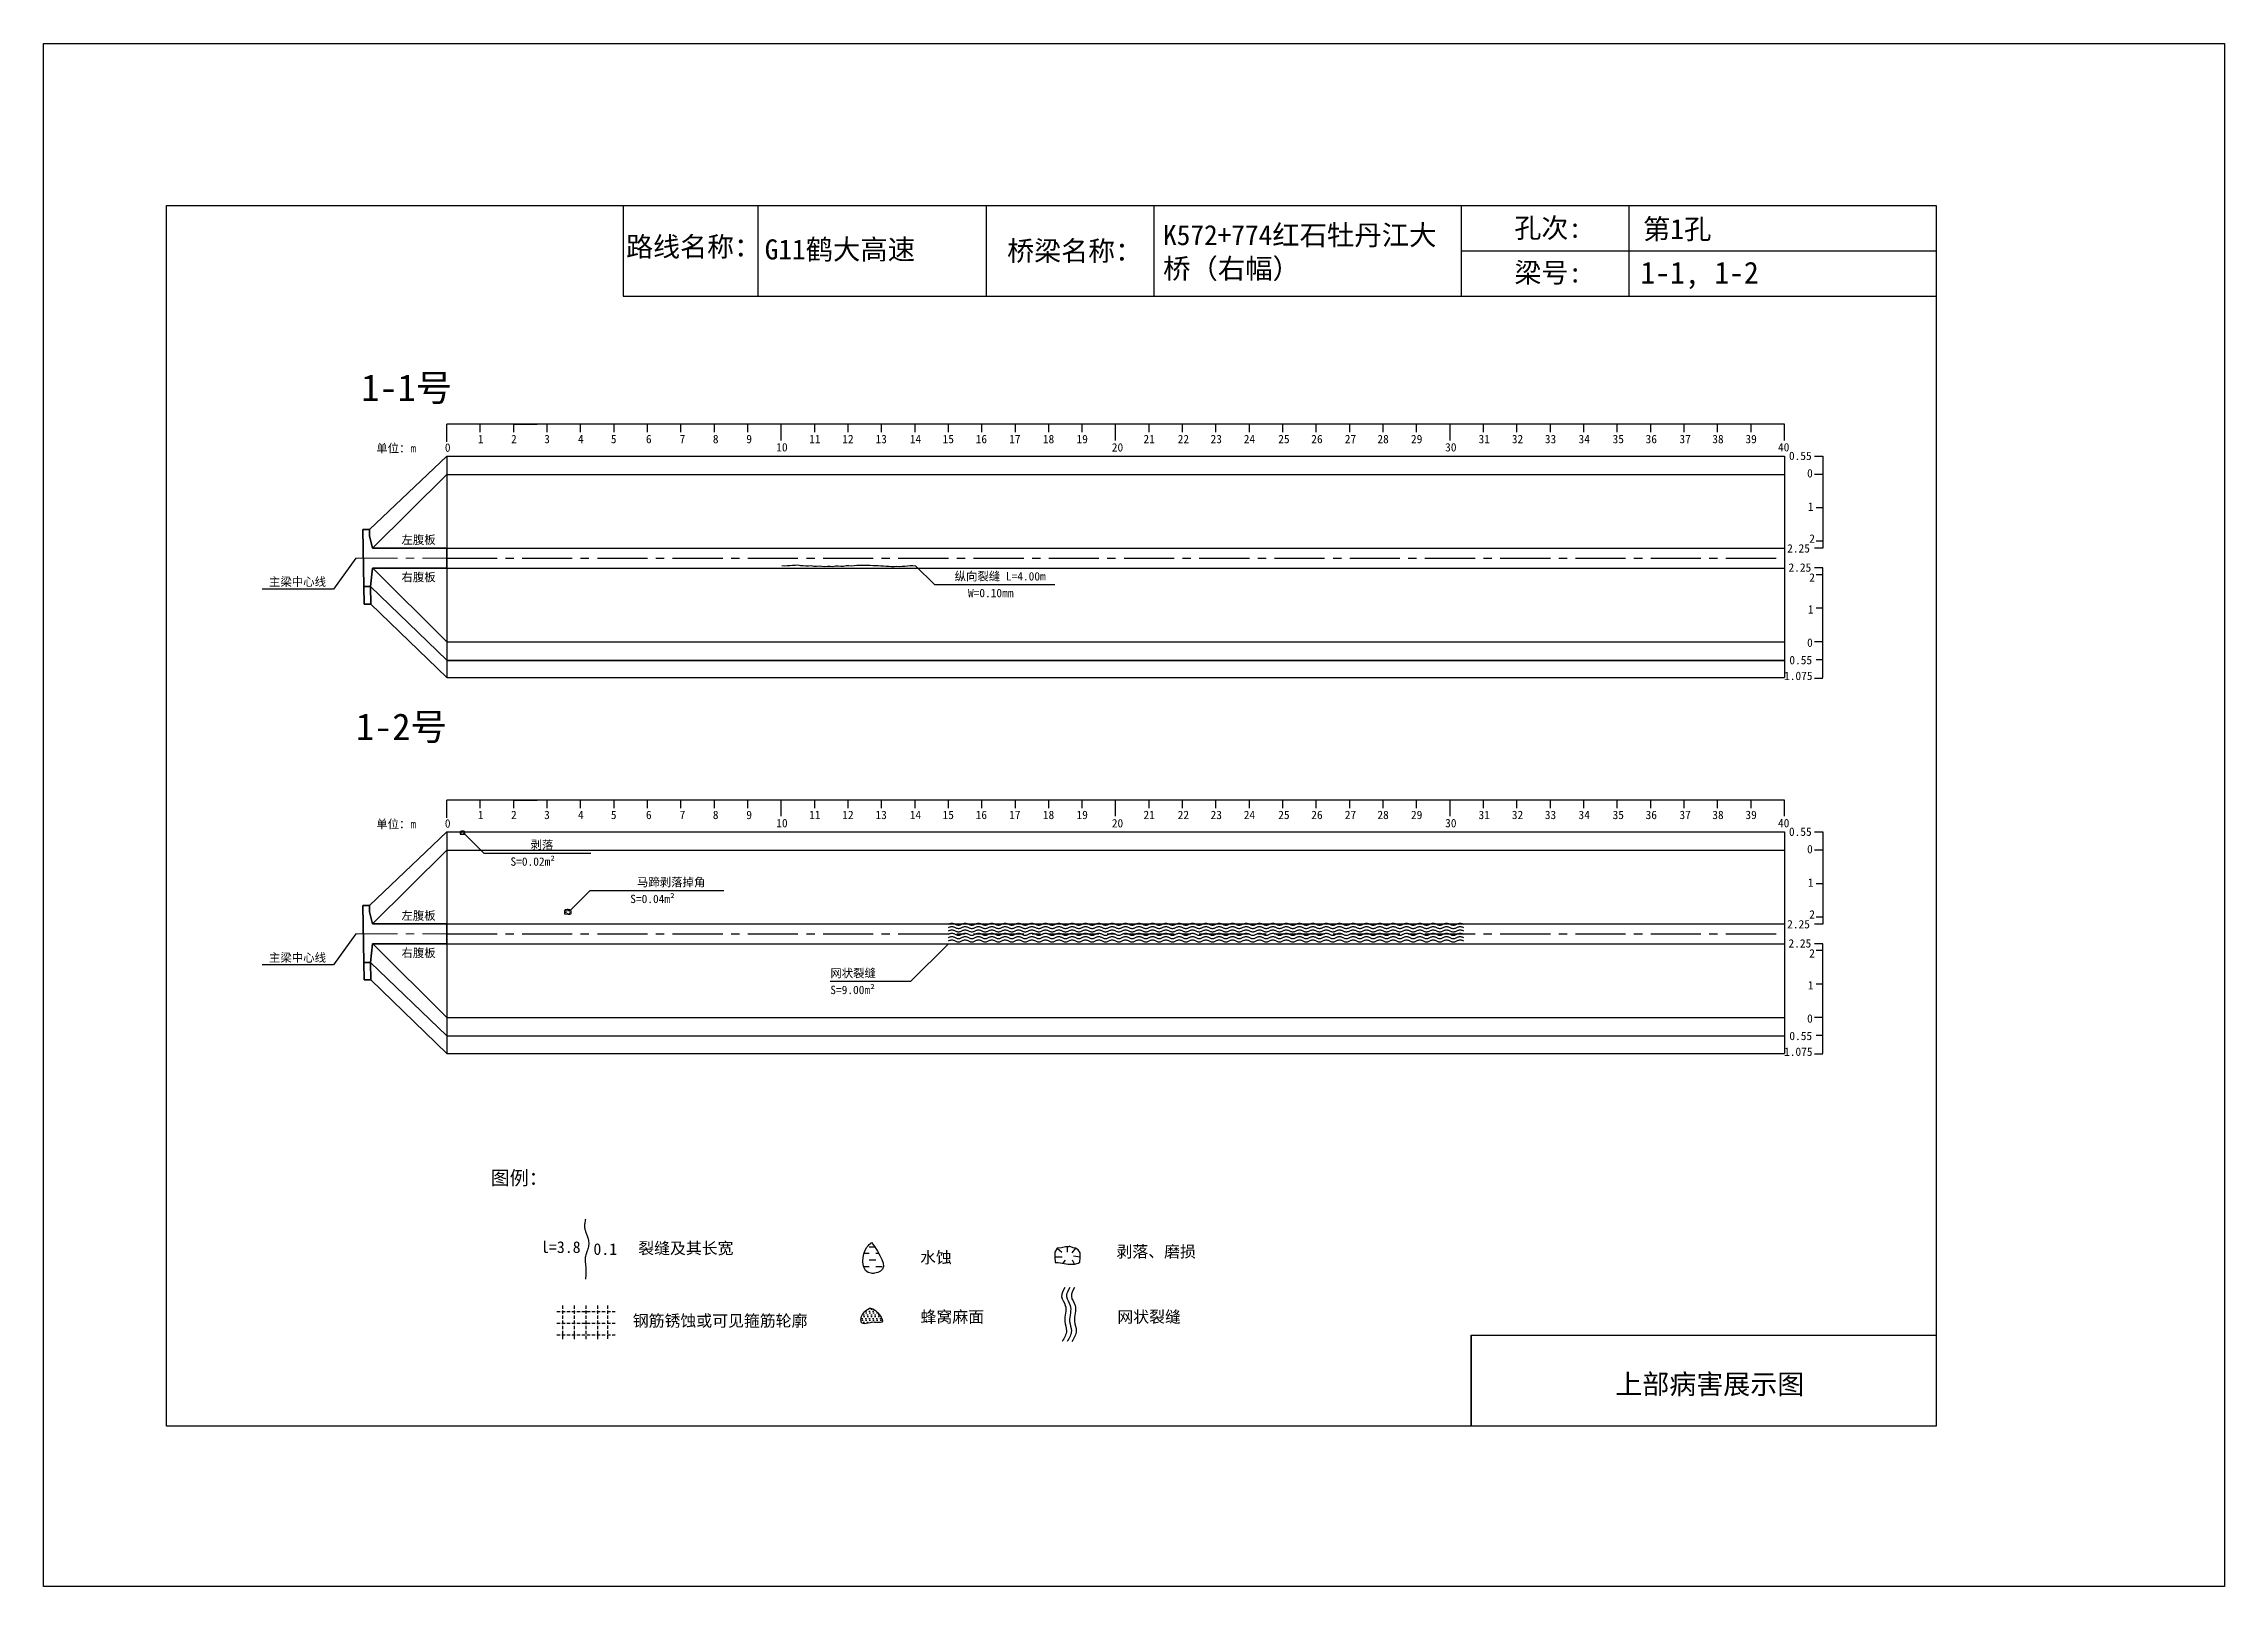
# Model space of a CAD drawing. Header units: millimetres. Extents: x -37 to 615, y -48 to 413.
import ezdxf

# ---------------------------------------------------------------- set-up
doc = ezdxf.new("R2010")
doc.units = ezdxf.units.MM
for name, pattern in [('CENTER', [2, 1.25, -0.25, 0.25, -0.25]), ('CENTER2', [1.125, 0.75, -0.125, 0.125, -0.125]), ('DASHED', [0.75, 0.5, -0.25])]:
    doc.linetypes.add(name, pattern=pattern)
for name, color, linetype in [('加固措施', 7, 'Continuous'), ('图层1', 7, 'Continuous'), ('病害', 5, 'Continuous'), ('轮廓', 3, 'Continuous')]:
    doc.layers.add(name, color=color, linetype=linetype)
doc.layers.add('虚线', color=7, linetype='Continuous', lineweight=30)
doc.styles.get("Standard").update_dxf_attribs({"font": ''})
doc.styles.add('汉字', font='')
doc.styles.get('Standard').set_extended_font_data('SimSun')
doc.styles.get('汉字').set_extended_font_data('SimSun')
pattern_1 = [(0, (-3997.7199, -288.9294), (0.55266586, 1.10533173), [0, -1.10533173])]
pattern_2 = [(0, (-6886.571, -700.7115), (0.55266586, 1.10533173), [0, -1.10533173])]
pattern_3 = [(0, (-3576.1421, -199.0757), (1.9895971, 1.9895971), [1.9895971, -1.9895971])]

msp = doc.modelspace()

# ---------------------------------------------------------------- texts
for s, p in [('单位：m', (62.7, 290.99)), ('左腹板', (70.24, 263.64)), ('右腹板', (70.24, 252.47)), ('主梁中心线', (30.63, 251.08)), ('单位：m', (62.7, 178.65)), ('左腹板', (70.24, 151.3)), ('主梁中心线', (30.63, 138.73)), ('右腹板', (70.24, 140.13))]:
    msp.add_text(s, height=2.5).set_placement(p)
at = {"color": 7}
for s, p in [('纵向裂缝 L=4.00m', (235.66, 252.73)), ('W=0.10mm', (239.66, 247.73)), ('S=0.02m²', (102.85, 167.46)), ('剥落', (108.85, 172.46)), ('马蹄剥落掉角', (140.66, 161.3)), ('S=0.04m²', (138.66, 156.3)), ('网状裂缝', (198.49, 134.1)), ('S=9.00m²', (198.49, 129.1))]:
    msp.add_text(s, height=2.5, dxfattribs=at).set_placement(p)
at = {"linetype": 'ByBlock', "attachment_point": 1, "style": '汉字'}
for s, insert, char_height, width in [('K572+774红石牡丹江大桥（右幅）', (298, 358.97), 6, 87.5474), ('{\\C0;第1孔}', (441.52, 360.78), 6, 77.4135), ('{\\C0;G11鹤大高速}', (178.87, 354.68), 6, 62.8604), ('{\\C0;1-1, 1-2}', (440.75, 347.98), 6.5, 84.1186), ('{\\C0;1-1号}', (58.2, 314.34), 8, 49.3496), ('{\\C0;1-2号}', (56.63, 213.01), 8, 49.3496)]:
    msp.add_mtext(s, dxfattribs=dict(at, insert=insert, char_height=char_height, width=width))
at = {"layer": '图层1', "style": '汉字'}
for s, p in [('孔次:', (403.05, 355.16)), ('路线名称：', (137.42, 349.54)), ('桥梁名称：', (251.38, 348.29)), ('梁号:', (403.08, 341.8)), ('上部病害展示图', (433.23, 9.56))]:
    msp.add_text(s, height=5.918, dxfattribs=at).set_placement(p)
at = {"layer": '图层1', "lineweight": -2, "attachment_point": 1}
for s, insert, char_height in [('图例：', (96.91, 76.23), 4.178), ('图例：', (96.91, 76.23), 4.178), ('l=3.8', (111.98, 55.21), 3.481), ('l=3.8', (111.98, 55.21), 3.481), ('0.1', (127.65, 54.63), 3.481), ('0.1', (127.65, 54.63), 3.481), ('裂缝及其长宽', (141.05, 54.88), 3.481), ('裂缝及其长宽', (141.05, 54.88), 3.481), ('水蚀', (225.33, 52.14), 3.481), ('水蚀', (225.33, 52.14), 3.481), ('剥落、磨损', (284.06, 53.89), 3.481), ('剥落、磨损', (284.06, 53.89), 3.481), ('钢筋锈蚀或可见箍筋轮廓', (139.42, 33.21), 3.4814), ('钢筋锈蚀或可见箍筋轮廓', (139.42, 33.21), 3.4814), ('蜂窝麻面', (225.48, 34.38), 3.481), ('蜂窝麻面', (225.48, 34.38), 3.481), ('网状裂缝', (284.32, 34.39), 3.481), ('网状裂缝', (284.32, 34.39), 3.481)]:
    msp.add_mtext(s, dxfattribs=dict(at, insert=insert, char_height=char_height))

# ---------------------------------------------------------------- blocks, each defined once
blk = doc.blocks.new('adfsd')
at = {"lineweight": -2, "ltscale": 0.5}
for p, q in [((1140.897, -3083.694), (1140.936, -3083.729)), ((1140.983, -3083.682), (1140.981, -3083.729)), ((1141.053, -3083.694), (1141.022, -3083.735)), ((1140.876, -3083.768), (1140.94, -3083.769)), ((1140.948, -3083.824), (1140.969, -3083.796)), ((1141.045, -3083.83), (1141.028, -3083.796)), ((1141.094, -3083.772), (1141.036, -3083.763))]:
    blk.add_line(p, q, dxfattribs=at)
blk.add_lwpolyline([(1141, -3083.682), (1140.967, -3083.682), (1140.934, -3083.69), (1140.897, -3083.694), (1140.876, -3083.727), (1140.876, -3083.768), (1140.88, -3083.818), (1140.905, -3083.818), (1140.991, -3083.83), (1141.045, -3083.83), (1141.078, -3083.822), (1141.09, -3083.814), (1141.094, -3083.772), (1141.094, -3083.735), (1141.078, -3083.707), (1141.053, -3083.694), (1141.033, -3083.69), (1141, -3083.678)], dxfattribs=at)
blk = doc.blocks.new('chi')
at = {"color": 0}
for p, q in [((1147.409, -3079.329), (1147.409, -3078.8)), ((1187.409, -3078.8), (1147.409, -3078.8)), ((1148.409, -3079.041), (1148.409, -3078.8)), ((1149.409, -3079.041), (1149.409, -3078.8)), ((1149.409, -3078.8), (1150.109, -3078.8)), ((1150.409, -3079.041), (1150.409, -3078.8)), ((1151.409, -3079.041), (1151.409, -3078.8)), ((1152.409, -3079.041), (1152.409, -3078.8)), ((1153.409, -3079.041), (1153.409, -3078.8)), ((1154.409, -3079.041), (1154.409, -3078.8)), ((1155.409, -3079.041), (1155.409, -3078.8)), ((1156.409, -3079.041), (1156.409, -3078.8)), ((1157.409, -3079.283), (1157.409, -3078.8)), ((1158.409, -3079.041), (1158.409, -3078.8)), ((1159.409, -3079.041), (1159.409, -3078.8)), ((1160.409, -3079.041), (1160.409, -3078.8)), ((1161.409, -3079.041), (1161.409, -3078.8)), ((1162.409, -3079.041), (1162.409, -3078.8)), ((1163.409, -3079.041), (1163.409, -3078.8)), ((1164.409, -3079.041), (1164.409, -3078.8)), ((1165.409, -3079.041), (1165.409, -3078.8)), ((1166.409, -3079.041), (1166.409, -3078.8)), ((1167.409, -3079.283), (1167.409, -3078.8)), ((1168.409, -3079.041), (1168.409, -3078.8)), ((1169.409, -3079.041), (1169.409, -3078.8)), ((1170.409, -3079.041), (1170.409, -3078.8)), ((1171.409, -3079.041), (1171.409, -3078.8)), ((1172.409, -3079.041), (1172.409, -3078.8)), ((1173.409, -3079.041), (1173.409, -3078.8)), ((1174.409, -3079.041), (1174.409, -3078.8)), ((1175.409, -3079.041), (1175.409, -3078.8)), ((1176.409, -3079.041), (1176.409, -3078.8)), ((1177.409, -3079.283), (1177.409, -3078.8)), ((1178.409, -3079.041), (1178.409, -3078.8)), ((1179.409, -3079.041), (1179.409, -3078.8)), ((1180.409, -3079.041), (1180.409, -3078.8)), ((1181.409, -3079.041), (1181.409, -3078.8)), ((1182.409, -3079.041), (1182.409, -3078.8)), ((1183.409, -3079.041), (1183.409, -3078.8)), ((1184.409, -3079.041), (1184.409, -3078.8)), ((1185.409, -3079.041), (1185.409, -3078.8)), ((1186.409, -3079.041), (1186.409, -3078.8)), ((1187.409, -3079.283), (1187.409, -3078.8))]:
    blk.add_line(p, q, dxfattribs=at)
for s, p in [('0', (1147.349, -3079.623)), ('1', (1148.339, -3079.368)), ('2', (1149.328, -3079.368)), ('3', (1150.319, -3079.368)), ('4', (1151.329, -3079.368)), ('5', (1152.313, -3079.368)), ('6', (1153.363, -3079.368)), ('7', (1154.37, -3079.368)), ('8', (1155.363, -3079.368)), ('9', (1156.363, -3079.368)), ('10', (1157.259, -3079.613)), ('11', (1158.242, -3079.368)), ('12', (1159.233, -3079.368)), ('13', (1160.227, -3079.368)), ('14', (1161.252, -3079.368)), ('15', (1162.233, -3079.368)), ('16', (1163.223, -3079.368)), ('17', (1164.224, -3079.368)), ('18', (1165.232, -3079.368)), ('19', (1166.238, -3079.368)), ('20', (1167.294, -3079.617)), ('21', (1168.24, -3079.368)), ('22', (1169.264, -3079.368)), ('23', (1170.247, -3079.368)), ('24', (1171.24, -3079.368)), ('25', (1172.271, -3079.368)), ('26', (1173.258, -3079.368)), ('27', (1174.261, -3079.368)), ('28', (1175.236, -3079.368)), ('29', (1176.24, -3079.368)), ('30', (1177.262, -3079.613)), ('31', (1178.261, -3079.368)), ('32', (1179.256, -3079.368)), ('33', (1180.243, -3079.368)), ('34', (1181.251, -3079.368)), ('35', (1182.269, -3079.368)), ('36', (1183.256, -3079.368)), ('37', (1184.269, -3079.368)), ('38', (1185.251, -3079.368)), ('39', (1186.242, -3079.368)), ('40', (1187.216, -3079.613))]:
    blk.add_text(s, height=0.25).set_placement(p)
blk = doc.blocks.new('kopp')
at = {"color": 0}
for p, q in [((1188.308, -3078.25), (1188.558, -3078.25)), ((1188.558, -3078.25), (1188.558, -3078.8)), ((1188.558, -3078.8), (1188.308, -3078.8)), ((1188.558, -3078.8), (1188.558, -3079.8)), ((1188.558, -3079.8), (1188.358, -3079.8)), ((1188.558, -3079.8), (1188.558, -3079.8)), ((1188.558, -3079.8), (1188.558, -3080.8)), ((1188.558, -3081.009), (1188.308, -3081.009)), ((1188.558, -3080.8), (1188.358, -3080.8)), ((1188.558, -3080.8), (1188.558, -3081.009)), ((1188.558, -3081.592), (1188.308, -3081.592)), ((1188.558, -3081.8), (1188.358, -3081.8)), ((1188.558, -3081.8), (1188.558, -3081.592)), ((1188.558, -3082.8), (1188.558, -3081.8)), ((1188.558, -3082.8), (1188.358, -3082.8)), ((1188.558, -3083.8), (1188.558, -3082.8)), ((1188.558, -3082.8), (1188.558, -3082.8)), ((1188.558, -3083.8), (1188.308, -3083.8)), ((1188.558, -3084.875), (1188.558, -3083.8)), ((1188.558, -3084.338), (1188.358, -3084.338)), ((1188.308, -3084.888), (1188.558, -3084.888))]:
    blk.add_line(p, q, dxfattribs=at)
for s, p in [('0.55', (1187.543, -3078.37)), ('0', (1188.086, -3078.891)), ('1', (1188.109, -3079.89)), ('2', (1188.15, -3080.842)), ('2.25', (1187.49, -3081.135)), ('2.25', (1187.53, -3081.708)), ('2', (1188.15, -3082.006)), ('1', (1188.109, -3082.959)), ('0', (1188.086, -3083.954)), ('0.55', (1187.556, -3084.474)), ('1.075', (1187.398, -3084.946))]:
    blk.add_text(s, height=0.25).set_placement(p)

# ---------------------------------------------------------------- hatches: boundary and pattern name
at = {"layer": '加固措施', "lineweight": -2}
h = msp.add_hatch(dxfattribs=at)
h.set_pattern_fill('DASH', color=256, scale=0.626645)
h.set_pattern_definition(pattern_3)
edge = h.paths.add_edge_path()
edge.add_spline(control_points=[(210.85, 54.88), (210.36, 54.45), (208.03, 52.39), (207.41, 44.9), (216.74, 46.23), (213.29, 51.3), (210.85, 54.88)], knot_values=[0, 0, 0, 0, 3.237042, 15.187225, 21.182779, 35.601669, 35.601669, 35.601669, 35.601669], degree=3, periodic=0)
h = msp.add_hatch(dxfattribs=at)
h.set_pattern_fill('DASH', color=256, scale=0.626645)
h.set_pattern_definition(pattern_3)
edge = h.paths.add_edge_path()
edge.add_spline(control_points=[(210.85, 54.88), (210.36, 54.45), (208.03, 52.39), (207.41, 44.9), (216.74, 46.23), (213.29, 51.3), (210.85, 54.88)], knot_values=[0, 0, 0, 0, 3.237042, 15.187225, 21.182779, 35.601669, 35.601669, 35.601669, 35.601669], degree=3, periodic=0)
h = msp.add_hatch(dxfattribs=at)
h.set_pattern_fill('DOTS', scale=0.696272)
h.set_pattern_definition(pattern_1)
edge = h.paths.add_edge_path()
edge.add_spline(control_points=[(210.19, 35.22), (209.15, 34.51), (207.68, 33.49), (207.52, 29.75), (211, 31.47), (215.72, 30.12), (212.21, 35.3), (210.31, 35.22), (210.19, 35.22)], knot_values=[0, 0, 0, 0, 5.205471, 7.397577, 12.944796, 16.169923, 23.88441, 24.400432, 24.400432, 24.400432, 24.400432], degree=3, periodic=0)
h = msp.add_hatch(dxfattribs=at)
h.set_pattern_fill('DOTS', scale=0.696272)
h.set_pattern_definition(pattern_1)
edge = h.paths.add_edge_path()
edge.add_spline(control_points=[(210.19, 35.22), (209.15, 34.51), (207.68, 33.49), (207.52, 29.75), (211, 31.47), (215.72, 30.12), (212.21, 35.3), (210.31, 35.22), (210.19, 35.22)], knot_values=[0, 0, 0, 0, 5.205471, 7.397577, 12.944796, 16.169923, 23.88441, 24.400432, 24.400432, 24.400432, 24.400432], degree=3, periodic=0)
at = {"layer": '病害', "lineweight": -2}
h = msp.add_hatch(dxfattribs=at)
h.set_pattern_fill('DOTS', color=4, scale=0.696272, style=0)
h.set_pattern_definition(pattern_2)
edge = h.paths.add_edge_path()
edge.add_spline(control_points=[(210.19, 35.22), (209.15, 34.51), (207.68, 33.49), (207.52, 29.75), (211, 31.47), (215.72, 30.12), (212.21, 35.3), (210.31, 35.22), (210.19, 35.22)], knot_values=[0, 0, 0, 0, 1.041094, 1.479515, 2.588959, 3.233985, 4.776882, 4.880086, 4.880086, 4.880086, 4.880086], degree=3, periodic=0)
h = msp.add_hatch(dxfattribs=at)
h.set_pattern_fill('DOTS', color=4, scale=0.696272, style=0)
h.set_pattern_definition(pattern_2)
edge = h.paths.add_edge_path()
edge.add_spline(control_points=[(210.19, 35.22), (209.15, 34.51), (207.68, 33.49), (207.52, 29.75), (211, 31.47), (215.72, 30.12), (212.21, 35.3), (210.31, 35.22), (210.19, 35.22)], knot_values=[0, 0, 0, 0, 1.041094, 1.479515, 2.588959, 3.233985, 4.776882, 4.880086, 4.880086, 4.880086, 4.880086], degree=3, periodic=0)

# ---------------------------------------------------------------- linework, layer by layer
at = {"color": 0, "linetype": 'ByBlock'}
for p, q in [((0, 364.85), (529.17, 364.85)), ((0, 0), (0, 364.85)), ((136.5, 364.85), (136.5, 337.72)), ((245.1, 364.85), (245.1, 337.72)), ((387.13, 364.85), (387.13, 337.72)), ((437.29, 364.79), (437.29, 337.66)), ((529.17, 364.85), (529.17, 0)), ((136.5, 337.72), (529.17, 337.72)), ((390.12, 0), (390.12, 27.12)), ((390.12, 27.12), (529.17, 27.12)), ((529.17, 0), (0, 0))]:
    msp.add_line(p, q, dxfattribs=at)
at = {"color": 0}
for p, q in [((60.65, 267.93), (83.82, 289.93)), ((83.82, 289.93), (83.82, 223.68)), ((83.82, 289.93), (483.82, 289.93)), ((483.82, 289.93), (483.82, 223.68)), ((61.57, 262.43), (83.82, 284.43)), ((83.82, 262.43), (483.82, 262.43)), ((483.82, 262.43), (483.82, 259.43)), ((56.57, 259.43), (49.96, 250.17)), ((61.64, 256.43), (83.82, 234.43)), ((83.82, 256.43), (483.82, 256.43)), ((49.96, 250.17), (28.63, 250.17)), ((60.99, 250.93), (83.82, 228.93)), ((61.09, 245.68), (83.82, 223.68)), ((83.82, 234.43), (483.82, 234.43)), ((83.82, 228.93), (483.82, 228.93)), ((83.82, 228.81), (483.82, 228.81)), ((83.82, 223.68), (483.82, 223.68)), ((60.65, 155.59), (83.82, 177.59)), ((83.82, 177.59), (83.82, 111.34)), ((83.82, 177.59), (483.82, 177.59)), ((483.82, 177.59), (483.82, 111.34)), ((61.57, 150.08), (83.82, 172.09)), ((83.82, 172.09), (483.82, 172.09)), ((83.82, 150.09), (483.82, 150.09)), ((483.82, 150.09), (483.82, 147.09)), ((56.57, 147.09), (49.96, 137.83)), ((61.64, 144.09), (83.82, 122.09)), ((83.82, 144.09), (483.82, 144.09)), ((49.96, 137.83), (28.63, 137.83)), ((60.99, 138.59), (83.82, 116.59)), ((61.09, 133.34), (83.82, 111.34)), ((83.82, 122.09), (483.82, 122.09)), ((83.82, 116.59), (483.82, 116.59)), ((83.82, 111.34), (483.82, 111.34))]:
    msp.add_line(p, q, dxfattribs=at)
msp.add_line((83.82, 284.43), (483.82, 284.43))
at = {"color": 1, "linetype": 'CENTER2', "ltscale": 20}
for p, q in [((83.82, 259.43), (483.82, 259.43)), ((83.82, 147.09), (483.82, 147.09))]:
    msp.add_line(p, q, dxfattribs=at)
at = {"color": 7}
for p, q in [((87.8, 177.26), (88.21, 177.25)), ((87.93, 177.73), (88.18, 177.51)), ((88.26, 176.9), (88.39, 177.08)), ((88.48, 177.81), (88.47, 177.51)), ((88.93, 177.73), (88.73, 177.47)), ((88.88, 176.87), (88.77, 177.08)), ((89.19, 177.23), (88.82, 177.29)), ((119, 153.57), (119.59, 153.56)), ((119.19, 154.24), (119.55, 153.93)), ((119.66, 153.06), (119.85, 153.31)), ((119.98, 154.36), (119.96, 153.93)), ((120.62, 154.24), (120.34, 153.87)), ((120.55, 153), (120.39, 153.31)), ((121, 153.53), (120.47, 153.61))]:
    msp.add_line(p, q, dxfattribs=at)
at = {"color": 1, "linetype": 'DASHED', "ltscale": 2}
for p, q in [((116.71, 34.25), (134.11, 34.25)), ((116.71, 34.25), (134.11, 34.25)), ((118.45, 35.99), (118.45, 25.55)), ((118.45, 35.99), (118.45, 25.55)), ((121.93, 35.99), (121.93, 25.55)), ((121.93, 35.99), (121.93, 25.55)), ((125.41, 35.99), (125.41, 25.55)), ((125.41, 35.99), (125.41, 25.55)), ((128.89, 35.99), (128.89, 25.55)), ((128.89, 35.99), (128.89, 25.55)), ((131.87, 36.02), (131.87, 25.57)), ((131.87, 36.02), (131.87, 25.57)), ((116.71, 30.77), (134.11, 30.77)), ((116.71, 30.77), (134.11, 30.77)), ((116.71, 27.29), (134.11, 27.29)), ((116.71, 27.29), (134.11, 27.29))]:
    msp.add_line(p, q, dxfattribs=at)
at = {"color": 3, "linetype": 'ByBlock'}
msp.add_lwpolyline([(-36.77, 413.19), (615.38, 413.19), (615.38, -47.93), (-36.77, -47.93)], close=True, dxfattribs=at)
at = {"color": 7}
for points in [[(184, 257.16), (184.8, 257.08), (185.6, 257.17), (186.4, 257.19), (187.2, 257.31), (188, 257.32), (188.8, 257.36), (189.6, 257.2), (190.4, 257.25), (191.2, 257.14), (192, 257.15), (192.8, 257.17), (193.6, 257.03), (194.4, 257.03), (195.2, 257.08), (196, 257.03), (196.8, 256.94), (197.6, 257.01), (198.4, 257.05), (199.2, 256.9), (200, 257.07), (200.8, 257.08), (201.6, 257.04), (202.4, 257.04), (203.2, 257.24), (204, 257.16), (204.8, 257.14), (205.6, 257.17), (206.4, 257.34), (207.2, 257.3), (208, 257.34), (208.8, 257.32), (209.6, 257.26), (210.4, 257.32), (211.2, 257.16), (212, 257.16), (212.8, 257.17), (213.6, 257.09), (214.4, 257.11), (215.2, 257.03), (216, 257.03), (216.8, 256.89), (217.6, 256.93), (218.4, 256.96), (219.2, 256.94), (220, 257), (220.8, 257.01), (221.6, 257.09), (222.4, 257.2), (223.2, 257.18), (224, 257.13)], [(224, 257.13), (229.66, 251.48), (265.66, 251.48)], [(88.59, 177.81), (88.38, 177.81), (88.17, 177.76), (87.93, 177.73), (87.8, 177.52), (87.8, 177.26), (87.83, 176.94), (87.98, 176.94), (88.54, 176.87), (88.88, 176.87), (89.09, 176.92), (89.17, 176.97), (89.19, 177.23), (89.19, 177.47), (89.09, 177.65), (88.93, 177.73), (88.8, 177.76), (88.59, 177.84)], [(89.19, 176.87), (94.85, 171.21), (126.85, 171.21)], [(121, 154.4), (126.66, 160.05), (166.66, 160.05)], [(120.13, 154.36), (119.83, 154.36), (119.53, 154.28), (119.19, 154.24), (119, 153.94), (119, 153.57), (119.04, 153.11), (119.26, 153.11), (120.06, 153), (120.55, 153), (120.85, 153.08), (120.96, 153.15), (121, 153.53), (121, 153.87), (120.85, 154.13), (120.62, 154.24), (120.43, 154.28), (120.13, 154.4)], [(233.8, 150), (234, 150.09), (234.2, 150.18), (234.4, 150.24), (234.6, 150.29), (234.8, 150.3), (235, 150.29), (235.2, 150.24), (235.4, 150.18), (235.6, 150.09), (235.8, 150), (236, 149.91), (236.2, 149.82), (236.4, 149.76), (236.6, 149.71), (236.8, 149.7), (237, 149.71), (237.2, 149.76), (237.4, 149.82), (237.6, 149.91), (237.8, 150), (238, 150.09), (238.2, 150.18), (238.4, 150.24), (238.6, 150.29), (238.8, 150.3), (239, 150.29), (239.2, 150.24), (239.4, 150.18), (239.6, 150.09), (239.8, 150), (240, 149.91), (240.2, 149.82), (240.4, 149.76), (240.6, 149.71), (240.8, 149.7), (241, 149.71), (241.2, 149.76), (241.4, 149.82), (241.6, 149.91), (241.8, 150), (242, 150.09), (242.2, 150.18), (242.4, 150.24), (242.6, 150.29), (242.8, 150.3), (243, 150.29), (243.2, 150.24), (243.4, 150.18), (243.6, 150.09), (243.8, 150), (244, 149.91), (244.2, 149.82), (244.4, 149.76), (244.6, 149.71), (244.8, 149.7), (245, 149.71), (245.2, 149.76), (245.4, 149.82), (245.6, 149.91), (245.8, 150), (246, 150.09), (246.2, 150.18), (246.4, 150.24), (246.6, 150.29), (246.8, 150.3), (247, 150.29), (247.2, 150.24), (247.4, 150.18), (247.6, 150.09), (247.8, 150), (248, 149.91), (248.2, 149.82), (248.4, 149.76), (248.6, 149.71), (248.8, 149.7), (249, 149.71), (249.2, 149.76), (249.4, 149.82), (249.6, 149.91), (249.8, 150), (250, 150.09), (250.2, 150.18), (250.4, 150.24), (250.6, 150.29), (250.8, 150.3), (251, 150.29), (251.2, 150.24), (251.4, 150.18), (251.6, 150.09), (251.8, 150), (252, 149.91), (252.2, 149.82), (252.4, 149.76), (252.6, 149.71), (252.8, 149.7), (253, 149.71), (253.2, 149.76), (253.4, 149.82), (253.6, 149.91), (253.8, 150), (254, 150.09), (254.2, 150.18), (254.4, 150.24), (254.6, 150.29), (254.8, 150.3), (255, 150.29), (255.2, 150.24), (255.4, 150.18), (255.6, 150.09), (255.8, 150), (256, 149.91), (256.2, 149.82), (256.4, 149.76), (256.6, 149.71), (256.8, 149.7), (257, 149.71), (257.2, 149.76), (257.4, 149.82), (257.6, 149.91), (257.8, 150), (258, 150.09), (258.2, 150.18), (258.4, 150.24), (258.6, 150.29), (258.8, 150.3), (259, 150.29), (259.2, 150.24), (259.4, 150.18), (259.6, 150.09), (259.8, 150), (260, 149.91), (260.2, 149.82), (260.4, 149.76), (260.6, 149.71), (260.8, 149.7), (261, 149.71), (261.2, 149.76), (261.4, 149.82), (261.6, 149.91), (261.8, 150), (262, 150.09), (262.2, 150.18), (262.4, 150.24), (262.6, 150.29), (262.8, 150.3), (263, 150.29), (263.2, 150.24), (263.4, 150.18), (263.6, 150.09), (263.8, 150), (264, 149.91), (264.2, 149.82), (264.4, 149.76), (264.6, 149.71), (264.8, 149.7), (265, 149.71), (265.2, 149.76), (265.4, 149.82), (265.6, 149.91), (265.8, 150), (266, 150.09), (266.2, 150.18), (266.4, 150.24), (266.6, 150.29), (266.8, 150.3), (267, 150.29), (267.2, 150.24), (267.4, 150.18), (267.6, 150.09), (267.8, 150), (268, 149.91), (268.2, 149.82), (268.4, 149.76), (268.6, 149.71), (268.8, 149.7), (269, 149.71), (269.2, 149.76), (269.4, 149.82), (269.6, 149.91), (269.8, 150), (270, 150.09), (270.2, 150.18), (270.4, 150.24), (270.6, 150.29), (270.8, 150.3), (271, 150.29), (271.2, 150.24), (271.4, 150.18), (271.6, 150.09), (271.8, 150), (272, 149.91), (272.2, 149.82), (272.4, 149.76), (272.6, 149.71), (272.8, 149.7), (273, 149.71), (273.2, 149.76), (273.4, 149.82), (273.6, 149.91), (273.8, 150), (274, 150.09), (274.2, 150.18), (274.4, 150.24), (274.6, 150.29), (274.8, 150.3), (275, 150.29), (275.2, 150.24), (275.4, 150.18), (275.6, 150.09), (275.8, 150), (276, 149.91), (276.2, 149.82), (276.4, 149.76), (276.6, 149.71), (276.8, 149.7), (277, 149.71), (277.2, 149.76), (277.4, 149.82), (277.6, 149.91), (277.8, 150), (278, 150.09), (278.2, 150.18), (278.4, 150.24), (278.6, 150.29), (278.8, 150.3), (279, 150.29), (279.2, 150.24), (279.4, 150.18), (279.6, 150.09), (279.8, 150), (280, 149.91), (280.2, 149.82), (280.4, 149.76), (280.6, 149.71), (280.8, 149.7), (281, 149.71), (281.2, 149.76), (281.4, 149.82), (281.6, 149.91), (281.8, 150), (282, 150.09), (282.2, 150.18), (282.4, 150.24), (282.6, 150.29), (282.8, 150.3), (283, 150.29), (283.2, 150.24), (283.4, 150.18), (283.6, 150.09), (283.8, 150), (284, 149.91), (284.2, 149.82), (284.4, 149.76), (284.6, 149.71), (284.8, 149.7), (285, 149.71), (285.2, 149.76), (285.4, 149.82), (285.6, 149.91), (285.8, 150), (286, 150.09), (286.2, 150.18), (286.4, 150.24), (286.6, 150.29), (286.8, 150.3), (287, 150.29), (287.2, 150.24), (287.4, 150.18), (287.6, 150.09), (287.8, 150), (288, 149.91), (288.2, 149.82), (288.4, 149.76), (288.6, 149.71), (288.8, 149.7), (289, 149.71), (289.2, 149.76), (289.4, 149.82), (289.6, 149.91), (289.8, 150), (290, 150.09), (290.2, 150.18), (290.4, 150.24), (290.6, 150.29), (290.8, 150.3), (291, 150.29), (291.2, 150.24), (291.4, 150.18), (291.6, 150.09), (291.8, 150), (292, 149.91), (292.2, 149.82), (292.4, 149.76), (292.6, 149.71), (292.8, 149.7), (293, 149.71), (293.2, 149.76), (293.4, 149.82), (293.6, 149.91), (293.8, 150), (294, 150.09), (294.2, 150.18), (294.4, 150.24), (294.6, 150.29), (294.8, 150.3), (295, 150.29), (295.2, 150.24), (295.4, 150.18), (295.6, 150.09), (295.8, 150), (296, 149.91), (296.2, 149.82), (296.4, 149.76), (296.6, 149.71), (296.8, 149.7), (297, 149.71), (297.2, 149.76), (297.4, 149.82), (297.6, 149.91), (297.8, 150), (298, 150.09), (298.2, 150.18), (298.4, 150.24), (298.6, 150.29), (298.8, 150.3), (299, 150.29), (299.2, 150.24), (299.4, 150.18), (299.6, 150.09), (299.8, 150), (300, 149.91), (300.2, 149.82), (300.4, 149.76), (300.6, 149.71), (300.8, 149.7), (301, 149.71), (301.2, 149.76), (301.4, 149.82), (301.6, 149.91), (301.8, 150), (302, 150.09), (302.2, 150.18), (302.4, 150.24), (302.6, 150.29), (302.8, 150.3), (303, 150.29), (303.2, 150.24), (303.4, 150.18), (303.6, 150.09), (303.8, 150), (304, 149.91), (304.2, 149.82), (304.4, 149.76), (304.6, 149.71), (304.8, 149.7), (305, 149.71), (305.2, 149.76), (305.4, 149.82), (305.6, 149.91), (305.8, 150), (306, 150.09), (306.2, 150.18), (306.4, 150.24), (306.6, 150.29), (306.8, 150.3), (307, 150.29), (307.2, 150.24), (307.4, 150.18), (307.6, 150.09), (307.8, 150), (308, 149.91), (308.2, 149.82), (308.4, 149.76), (308.6, 149.71), (308.8, 149.7), (309, 149.71), (309.2, 149.76), (309.4, 149.82), (309.6, 149.91), (309.8, 150), (310, 150.09), (310.2, 150.18), (310.4, 150.24), (310.6, 150.29), (310.8, 150.3), (311, 150.29), (311.2, 150.24), (311.4, 150.18), (311.6, 150.09), (311.8, 150), (312, 149.91), (312.2, 149.82), (312.4, 149.76), (312.6, 149.71), (312.8, 149.7), (313, 149.71), (313.2, 149.76), (313.4, 149.82), (313.6, 149.91), (313.8, 150), (314, 150.09), (314.2, 150.18), (314.4, 150.24), (314.6, 150.29), (314.8, 150.3), (315, 150.29), (315.2, 150.24), (315.4, 150.18), (315.6, 150.09), (315.8, 150), (316, 149.91), (316.2, 149.82), (316.4, 149.76), (316.6, 149.71), (316.8, 149.7), (317, 149.71), (317.2, 149.76), (317.4, 149.82), (317.6, 149.91), (317.8, 150), (318, 150.09), (318.2, 150.18), (318.4, 150.24), (318.6, 150.29), (318.8, 150.3), (319, 150.29), (319.2, 150.24), (319.4, 150.18), (319.6, 150.09), (319.8, 150), (320, 149.91), (320.2, 149.82), (320.4, 149.76), (320.6, 149.71), (320.8, 149.7), (321, 149.71), (321.2, 149.76), (321.4, 149.82), (321.6, 149.91), (321.8, 150), (322, 150.09), (322.2, 150.18), (322.4, 150.24), (322.6, 150.29), (322.8, 150.3), (323, 150.29), (323.2, 150.24), (323.4, 150.18), (323.6, 150.09), (323.8, 150), (324, 149.91), (324.2, 149.82), (324.4, 149.76), (324.6, 149.71), (324.8, 149.7), (325, 149.71), (325.2, 149.76), (325.4, 149.82), (325.6, 149.91), (325.8, 150), (326, 150.09), (326.2, 150.18), (326.4, 150.24), (326.6, 150.29), (326.8, 150.3), (327, 150.29), (327.2, 150.24), (327.4, 150.18), (327.6, 150.09), (327.8, 150), (328, 149.91), (328.2, 149.82), (328.4, 149.76), (328.6, 149.71), (328.8, 149.7), (329, 149.71), (329.2, 149.76), (329.4, 149.82), (329.6, 149.91), (329.8, 150), (330, 150.09), (330.2, 150.18), (330.4, 150.24), (330.6, 150.29), (330.8, 150.3), (331, 150.29), (331.2, 150.24), (331.4, 150.18), (331.6, 150.09), (331.8, 150), (332, 149.91), (332.2, 149.82), (332.4, 149.76), (332.6, 149.71), (332.8, 149.7), (333, 149.71), (333.2, 149.76), (333.4, 149.82), (333.6, 149.91), (333.8, 150), (334, 150.09), (334.2, 150.18), (334.4, 150.24), (334.6, 150.29), (334.8, 150.3), (335, 150.29), (335.2, 150.24), (335.4, 150.18), (335.6, 150.09), (335.8, 150), (336, 149.91), (336.2, 149.82), (336.4, 149.76), (336.6, 149.71), (336.8, 149.7), (337, 149.71), (337.2, 149.76), (337.4, 149.82), (337.6, 149.91), (337.8, 150), (338, 150.09), (338.2, 150.18), (338.4, 150.24), (338.6, 150.29), (338.8, 150.3), (339, 150.29), (339.2, 150.24), (339.4, 150.18), (339.6, 150.09), (339.8, 150), (340, 149.91), (340.2, 149.82), (340.4, 149.76), (340.6, 149.71), (340.8, 149.7), (341, 149.71), (341.2, 149.76), (341.4, 149.82), (341.6, 149.91), (341.8, 150), (342, 150.09), (342.2, 150.18), (342.4, 150.24), (342.6, 150.29), (342.8, 150.3), (343, 150.29), (343.2, 150.24), (343.4, 150.18), (343.6, 150.09), (343.8, 150), (344, 149.91), (344.2, 149.82), (344.4, 149.76), (344.6, 149.71), (344.8, 149.7), (345, 149.71), (345.2, 149.76), (345.4, 149.82), (345.6, 149.91), (345.8, 150), (346, 150.09), (346.2, 150.18), (346.4, 150.24), (346.6, 150.29), (346.8, 150.3), (347, 150.29), (347.2, 150.24), (347.4, 150.18), (347.6, 150.09), (347.8, 150), (348, 149.91), (348.2, 149.82), (348.4, 149.76), (348.6, 149.71), (348.8, 149.7), (349, 149.71), (349.2, 149.76), (349.4, 149.82), (349.6, 149.91), (349.8, 150), (350, 150.09), (350.2, 150.18), (350.4, 150.24), (350.6, 150.29), (350.8, 150.3), (351, 150.29), (351.2, 150.24), (351.4, 150.18), (351.6, 150.09), (351.8, 150), (352, 149.91), (352.2, 149.82), (352.4, 149.76), (352.6, 149.71), (352.8, 149.7), (353, 149.71), (353.2, 149.76), (353.4, 149.82), (353.6, 149.91), (353.8, 150), (354, 150.09), (354.2, 150.18), (354.4, 150.24), (354.6, 150.29), (354.8, 150.3), (355, 150.29), (355.2, 150.24), (355.4, 150.18), (355.6, 150.09), (355.8, 150), (356, 149.91), (356.2, 149.82), (356.4, 149.76), (356.6, 149.71), (356.8, 149.7), (357, 149.71), (357.2, 149.76), (357.4, 149.82), (357.6, 149.91), (357.8, 150), (358, 150.09), (358.2, 150.18), (358.4, 150.24), (358.6, 150.29), (358.8, 150.3), (359, 150.29), (359.2, 150.24), (359.4, 150.18), (359.6, 150.09), (359.8, 150), (360, 149.91), (360.2, 149.82), (360.4, 149.76), (360.6, 149.71), (360.8, 149.7), (361, 149.71), (361.2, 149.76), (361.4, 149.82), (361.6, 149.91), (361.8, 150), (362, 150.09), (362.2, 150.18), (362.4, 150.24), (362.6, 150.29), (362.8, 150.3), (363, 150.29), (363.2, 150.24), (363.4, 150.18), (363.6, 150.09), (363.8, 150), (364, 149.91), (364.2, 149.82), (364.4, 149.76), (364.6, 149.71), (364.8, 149.7), (365, 149.71), (365.2, 149.76), (365.4, 149.82), (365.6, 149.91), (365.8, 150), (366, 150.09), (366.2, 150.18), (366.4, 150.24), (366.6, 150.29), (366.8, 150.3), (367, 150.29), (367.2, 150.24), (367.4, 150.18), (367.6, 150.09), (367.8, 150), (368, 149.91), (368.2, 149.82), (368.4, 149.76), (368.6, 149.71), (368.8, 149.7), (369, 149.71), (369.2, 149.76), (369.4, 149.82), (369.6, 149.91), (369.8, 150), (370, 150.09), (370.2, 150.18), (370.4, 150.24), (370.6, 150.29), (370.8, 150.3), (371, 150.29), (371.2, 150.24), (371.4, 150.18), (371.6, 150.09), (371.8, 150), (372, 149.91), (372.2, 149.82), (372.4, 149.76), (372.6, 149.71), (372.8, 149.7), (373, 149.71), (373.2, 149.76), (373.4, 149.82), (373.6, 149.91), (373.8, 150), (374, 150.09), (374.2, 150.18), (374.4, 150.24), (374.6, 150.29), (374.8, 150.3), (375, 150.29), (375.2, 150.24), (375.4, 150.18), (375.6, 150.09), (375.8, 150), (376, 149.91), (376.2, 149.82), (376.4, 149.76), (376.6, 149.71), (376.8, 149.7), (377, 149.71), (377.2, 149.76), (377.4, 149.82), (377.6, 149.91), (377.8, 150), (378, 150.09), (378.2, 150.18), (378.4, 150.24), (378.6, 150.29), (378.8, 150.3), (379, 150.29), (379.2, 150.24), (379.4, 150.18), (379.6, 150.09), (379.8, 150), (380, 149.91), (380.2, 149.82), (380.4, 149.76), (380.6, 149.71), (380.8, 149.7), (381, 149.71), (381.2, 149.76), (381.4, 149.82), (381.6, 149.91), (381.8, 150), (382, 150.09), (382.2, 150.18), (382.4, 150.24), (382.6, 150.29), (382.8, 150.3), (383, 150.29), (383.2, 150.24), (383.4, 150.18), (383.6, 150.09), (383.8, 150), (384, 149.91), (384.2, 149.82), (384.4, 149.76), (384.6, 149.71), (384.8, 149.7), (385, 149.71), (385.2, 149.76), (385.4, 149.82), (385.6, 149.91), (385.8, 150), (386, 150.09), (386.2, 150.18), (386.4, 150.24), (386.6, 150.29), (386.8, 150.3), (387, 150.29), (387.2, 150.24), (387.4, 150.18), (387.6, 150.09), (387.8, 150)], [(233.8, 144.16), (222.49, 132.85), (198.49, 132.85)], [(233.8, 149), (234, 149.09), (234.2, 149.18), (234.4, 149.24), (234.6, 149.29), (234.8, 149.3), (235, 149.29), (235.2, 149.24), (235.4, 149.18), (235.6, 149.09), (235.8, 149), (236, 148.91), (236.2, 148.82), (236.4, 148.76), (236.6, 148.71), (236.8, 148.7), (237, 148.71), (237.2, 148.76), (237.4, 148.82), (237.6, 148.91), (237.8, 149), (238, 149.09), (238.2, 149.18), (238.4, 149.24), (238.6, 149.29), (238.8, 149.3), (239, 149.29), (239.2, 149.24), (239.4, 149.18), (239.6, 149.09), (239.8, 149), (240, 148.91), (240.2, 148.82), (240.4, 148.76), (240.6, 148.71), (240.8, 148.7), (241, 148.71), (241.2, 148.76), (241.4, 148.82), (241.6, 148.91), (241.8, 149), (242, 149.09), (242.2, 149.18), (242.4, 149.24), (242.6, 149.29), (242.8, 149.3), (243, 149.29), (243.2, 149.24), (243.4, 149.18), (243.6, 149.09), (243.8, 149), (244, 148.91), (244.2, 148.82), (244.4, 148.76), (244.6, 148.71), (244.8, 148.7), (245, 148.71), (245.2, 148.76), (245.4, 148.82), (245.6, 148.91), (245.8, 149), (246, 149.09), (246.2, 149.18), (246.4, 149.24), (246.6, 149.29), (246.8, 149.3), (247, 149.29), (247.2, 149.24), (247.4, 149.18), (247.6, 149.09), (247.8, 149), (248, 148.91), (248.2, 148.82), (248.4, 148.76), (248.6, 148.71), (248.8, 148.7), (249, 148.71), (249.2, 148.76), (249.4, 148.82), (249.6, 148.91), (249.8, 149), (250, 149.09), (250.2, 149.18), (250.4, 149.24), (250.6, 149.29), (250.8, 149.3), (251, 149.29), (251.2, 149.24), (251.4, 149.18), (251.6, 149.09), (251.8, 149), (252, 148.91), (252.2, 148.82), (252.4, 148.76), (252.6, 148.71), (252.8, 148.7), (253, 148.71), (253.2, 148.76), (253.4, 148.82), (253.6, 148.91), (253.8, 149), (254, 149.09), (254.2, 149.18), (254.4, 149.24), (254.6, 149.29), (254.8, 149.3), (255, 149.29), (255.2, 149.24), (255.4, 149.18), (255.6, 149.09), (255.8, 149), (256, 148.91), (256.2, 148.82), (256.4, 148.76), (256.6, 148.71), (256.8, 148.7), (257, 148.71), (257.2, 148.76), (257.4, 148.82), (257.6, 148.91), (257.8, 149), (258, 149.09), (258.2, 149.18), (258.4, 149.24), (258.6, 149.29), (258.8, 149.3), (259, 149.29), (259.2, 149.24), (259.4, 149.18), (259.6, 149.09), (259.8, 149), (260, 148.91), (260.2, 148.82), (260.4, 148.76), (260.6, 148.71), (260.8, 148.7), (261, 148.71), (261.2, 148.76), (261.4, 148.82), (261.6, 148.91), (261.8, 149), (262, 149.09), (262.2, 149.18), (262.4, 149.24), (262.6, 149.29), (262.8, 149.3), (263, 149.29), (263.2, 149.24), (263.4, 149.18), (263.6, 149.09), (263.8, 149), (264, 148.91), (264.2, 148.82), (264.4, 148.76), (264.6, 148.71), (264.8, 148.7), (265, 148.71), (265.2, 148.76), (265.4, 148.82), (265.6, 148.91), (265.8, 149), (266, 149.09), (266.2, 149.18), (266.4, 149.24), (266.6, 149.29), (266.8, 149.3), (267, 149.29), (267.2, 149.24), (267.4, 149.18), (267.6, 149.09), (267.8, 149), (268, 148.91), (268.2, 148.82), (268.4, 148.76), (268.6, 148.71), (268.8, 148.7), (269, 148.71), (269.2, 148.76), (269.4, 148.82), (269.6, 148.91), (269.8, 149), (270, 149.09), (270.2, 149.18), (270.4, 149.24), (270.6, 149.29), (270.8, 149.3), (271, 149.29), (271.2, 149.24), (271.4, 149.18), (271.6, 149.09), (271.8, 149), (272, 148.91), (272.2, 148.82), (272.4, 148.76), (272.6, 148.71), (272.8, 148.7), (273, 148.71), (273.2, 148.76), (273.4, 148.82), (273.6, 148.91), (273.8, 149), (274, 149.09), (274.2, 149.18), (274.4, 149.24), (274.6, 149.29), (274.8, 149.3), (275, 149.29), (275.2, 149.24), (275.4, 149.18), (275.6, 149.09), (275.8, 149), (276, 148.91), (276.2, 148.82), (276.4, 148.76), (276.6, 148.71), (276.8, 148.7), (277, 148.71), (277.2, 148.76), (277.4, 148.82), (277.6, 148.91), (277.8, 149), (278, 149.09), (278.2, 149.18), (278.4, 149.24), (278.6, 149.29), (278.8, 149.3), (279, 149.29), (279.2, 149.24), (279.4, 149.18), (279.6, 149.09), (279.8, 149), (280, 148.91), (280.2, 148.82), (280.4, 148.76), (280.6, 148.71), (280.8, 148.7), (281, 148.71), (281.2, 148.76), (281.4, 148.82), (281.6, 148.91), (281.8, 149), (282, 149.09), (282.2, 149.18), (282.4, 149.24), (282.6, 149.29), (282.8, 149.3), (283, 149.29), (283.2, 149.24), (283.4, 149.18), (283.6, 149.09), (283.8, 149), (284, 148.91), (284.2, 148.82), (284.4, 148.76), (284.6, 148.71), (284.8, 148.7), (285, 148.71), (285.2, 148.76), (285.4, 148.82), (285.6, 148.91), (285.8, 149), (286, 149.09), (286.2, 149.18), (286.4, 149.24), (286.6, 149.29), (286.8, 149.3), (287, 149.29), (287.2, 149.24), (287.4, 149.18), (287.6, 149.09), (287.8, 149), (288, 148.91), (288.2, 148.82), (288.4, 148.76), (288.6, 148.71), (288.8, 148.7), (289, 148.71), (289.2, 148.76), (289.4, 148.82), (289.6, 148.91), (289.8, 149), (290, 149.09), (290.2, 149.18), (290.4, 149.24), (290.6, 149.29), (290.8, 149.3), (291, 149.29), (291.2, 149.24), (291.4, 149.18), (291.6, 149.09), (291.8, 149), (292, 148.91), (292.2, 148.82), (292.4, 148.76), (292.6, 148.71), (292.8, 148.7), (293, 148.71), (293.2, 148.76), (293.4, 148.82), (293.6, 148.91), (293.8, 149), (294, 149.09), (294.2, 149.18), (294.4, 149.24), (294.6, 149.29), (294.8, 149.3), (295, 149.29), (295.2, 149.24), (295.4, 149.18), (295.6, 149.09), (295.8, 149), (296, 148.91), (296.2, 148.82), (296.4, 148.76), (296.6, 148.71), (296.8, 148.7), (297, 148.71), (297.2, 148.76), (297.4, 148.82), (297.6, 148.91), (297.8, 149), (298, 149.09), (298.2, 149.18), (298.4, 149.24), (298.6, 149.29), (298.8, 149.3), (299, 149.29), (299.2, 149.24), (299.4, 149.18), (299.6, 149.09), (299.8, 149), (300, 148.91), (300.2, 148.82), (300.4, 148.76), (300.6, 148.71), (300.8, 148.7), (301, 148.71), (301.2, 148.76), (301.4, 148.82), (301.6, 148.91), (301.8, 149), (302, 149.09), (302.2, 149.18), (302.4, 149.24), (302.6, 149.29), (302.8, 149.3), (303, 149.29), (303.2, 149.24), (303.4, 149.18), (303.6, 149.09), (303.8, 149), (304, 148.91), (304.2, 148.82), (304.4, 148.76), (304.6, 148.71), (304.8, 148.7), (305, 148.71), (305.2, 148.76), (305.4, 148.82), (305.6, 148.91), (305.8, 149), (306, 149.09), (306.2, 149.18), (306.4, 149.24), (306.6, 149.29), (306.8, 149.3), (307, 149.29), (307.2, 149.24), (307.4, 149.18), (307.6, 149.09), (307.8, 149), (308, 148.91), (308.2, 148.82), (308.4, 148.76), (308.6, 148.71), (308.8, 148.7), (309, 148.71), (309.2, 148.76), (309.4, 148.82), (309.6, 148.91), (309.8, 149), (310, 149.09), (310.2, 149.18), (310.4, 149.24), (310.6, 149.29), (310.8, 149.3), (311, 149.29), (311.2, 149.24), (311.4, 149.18), (311.6, 149.09), (311.8, 149), (312, 148.91), (312.2, 148.82), (312.4, 148.76), (312.6, 148.71), (312.8, 148.7), (313, 148.71), (313.2, 148.76), (313.4, 148.82), (313.6, 148.91), (313.8, 149), (314, 149.09), (314.2, 149.18), (314.4, 149.24), (314.6, 149.29), (314.8, 149.3), (315, 149.29), (315.2, 149.24), (315.4, 149.18), (315.6, 149.09), (315.8, 149), (316, 148.91), (316.2, 148.82), (316.4, 148.76), (316.6, 148.71), (316.8, 148.7), (317, 148.71), (317.2, 148.76), (317.4, 148.82), (317.6, 148.91), (317.8, 149), (318, 149.09), (318.2, 149.18), (318.4, 149.24), (318.6, 149.29), (318.8, 149.3), (319, 149.29), (319.2, 149.24), (319.4, 149.18), (319.6, 149.09), (319.8, 149), (320, 148.91), (320.2, 148.82), (320.4, 148.76), (320.6, 148.71), (320.8, 148.7), (321, 148.71), (321.2, 148.76), (321.4, 148.82), (321.6, 148.91), (321.8, 149), (322, 149.09), (322.2, 149.18), (322.4, 149.24), (322.6, 149.29), (322.8, 149.3), (323, 149.29), (323.2, 149.24), (323.4, 149.18), (323.6, 149.09), (323.8, 149), (324, 148.91), (324.2, 148.82), (324.4, 148.76), (324.6, 148.71), (324.8, 148.7), (325, 148.71), (325.2, 148.76), (325.4, 148.82), (325.6, 148.91), (325.8, 149), (326, 149.09), (326.2, 149.18), (326.4, 149.24), (326.6, 149.29), (326.8, 149.3), (327, 149.29), (327.2, 149.24), (327.4, 149.18), (327.6, 149.09), (327.8, 149), (328, 148.91), (328.2, 148.82), (328.4, 148.76), (328.6, 148.71), (328.8, 148.7), (329, 148.71), (329.2, 148.76), (329.4, 148.82), (329.6, 148.91), (329.8, 149), (330, 149.09), (330.2, 149.18), (330.4, 149.24), (330.6, 149.29), (330.8, 149.3), (331, 149.29), (331.2, 149.24), (331.4, 149.18), (331.6, 149.09), (331.8, 149), (332, 148.91), (332.2, 148.82), (332.4, 148.76), (332.6, 148.71), (332.8, 148.7), (333, 148.71), (333.2, 148.76), (333.4, 148.82), (333.6, 148.91), (333.8, 149), (334, 149.09), (334.2, 149.18), (334.4, 149.24), (334.6, 149.29), (334.8, 149.3), (335, 149.29), (335.2, 149.24), (335.4, 149.18), (335.6, 149.09), (335.8, 149), (336, 148.91), (336.2, 148.82), (336.4, 148.76), (336.6, 148.71), (336.8, 148.7), (337, 148.71), (337.2, 148.76), (337.4, 148.82), (337.6, 148.91), (337.8, 149), (338, 149.09), (338.2, 149.18), (338.4, 149.24), (338.6, 149.29), (338.8, 149.3), (339, 149.29), (339.2, 149.24), (339.4, 149.18), (339.6, 149.09), (339.8, 149), (340, 148.91), (340.2, 148.82), (340.4, 148.76), (340.6, 148.71), (340.8, 148.7), (341, 148.71), (341.2, 148.76), (341.4, 148.82), (341.6, 148.91), (341.8, 149), (342, 149.09), (342.2, 149.18), (342.4, 149.24), (342.6, 149.29), (342.8, 149.3), (343, 149.29), (343.2, 149.24), (343.4, 149.18), (343.6, 149.09), (343.8, 149), (344, 148.91), (344.2, 148.82), (344.4, 148.76), (344.6, 148.71), (344.8, 148.7), (345, 148.71), (345.2, 148.76), (345.4, 148.82), (345.6, 148.91), (345.8, 149), (346, 149.09), (346.2, 149.18), (346.4, 149.24), (346.6, 149.29), (346.8, 149.3), (347, 149.29), (347.2, 149.24), (347.4, 149.18), (347.6, 149.09), (347.8, 149), (348, 148.91), (348.2, 148.82), (348.4, 148.76), (348.6, 148.71), (348.8, 148.7), (349, 148.71), (349.2, 148.76), (349.4, 148.82), (349.6, 148.91), (349.8, 149), (350, 149.09), (350.2, 149.18), (350.4, 149.24), (350.6, 149.29), (350.8, 149.3), (351, 149.29), (351.2, 149.24), (351.4, 149.18), (351.6, 149.09), (351.8, 149), (352, 148.91), (352.2, 148.82), (352.4, 148.76), (352.6, 148.71), (352.8, 148.7), (353, 148.71), (353.2, 148.76), (353.4, 148.82), (353.6, 148.91), (353.8, 149), (354, 149.09), (354.2, 149.18), (354.4, 149.24), (354.6, 149.29), (354.8, 149.3), (355, 149.29), (355.2, 149.24), (355.4, 149.18), (355.6, 149.09), (355.8, 149), (356, 148.91), (356.2, 148.82), (356.4, 148.76), (356.6, 148.71), (356.8, 148.7), (357, 148.71), (357.2, 148.76), (357.4, 148.82), (357.6, 148.91), (357.8, 149), (358, 149.09), (358.2, 149.18), (358.4, 149.24), (358.6, 149.29), (358.8, 149.3), (359, 149.29), (359.2, 149.24), (359.4, 149.18), (359.6, 149.09), (359.8, 149), (360, 148.91), (360.2, 148.82), (360.4, 148.76), (360.6, 148.71), (360.8, 148.7), (361, 148.71), (361.2, 148.76), (361.4, 148.82), (361.6, 148.91), (361.8, 149), (362, 149.09), (362.2, 149.18), (362.4, 149.24), (362.6, 149.29), (362.8, 149.3), (363, 149.29), (363.2, 149.24), (363.4, 149.18), (363.6, 149.09), (363.8, 149), (364, 148.91), (364.2, 148.82), (364.4, 148.76), (364.6, 148.71), (364.8, 148.7), (365, 148.71), (365.2, 148.76), (365.4, 148.82), (365.6, 148.91), (365.8, 149), (366, 149.09), (366.2, 149.18), (366.4, 149.24), (366.6, 149.29), (366.8, 149.3), (367, 149.29), (367.2, 149.24), (367.4, 149.18), (367.6, 149.09), (367.8, 149), (368, 148.91), (368.2, 148.82), (368.4, 148.76), (368.6, 148.71), (368.8, 148.7), (369, 148.71), (369.2, 148.76), (369.4, 148.82), (369.6, 148.91), (369.8, 149), (370, 149.09), (370.2, 149.18), (370.4, 149.24), (370.6, 149.29), (370.8, 149.3), (371, 149.29), (371.2, 149.24), (371.4, 149.18), (371.6, 149.09), (371.8, 149), (372, 148.91), (372.2, 148.82), (372.4, 148.76), (372.6, 148.71), (372.8, 148.7), (373, 148.71), (373.2, 148.76), (373.4, 148.82), (373.6, 148.91), (373.8, 149), (374, 149.09), (374.2, 149.18), (374.4, 149.24), (374.6, 149.29), (374.8, 149.3), (375, 149.29), (375.2, 149.24), (375.4, 149.18), (375.6, 149.09), (375.8, 149), (376, 148.91), (376.2, 148.82), (376.4, 148.76), (376.6, 148.71), (376.8, 148.7), (377, 148.71), (377.2, 148.76), (377.4, 148.82), (377.6, 148.91), (377.8, 149), (378, 149.09), (378.2, 149.18), (378.4, 149.24), (378.6, 149.29), (378.8, 149.3), (379, 149.29), (379.2, 149.24), (379.4, 149.18), (379.6, 149.09), (379.8, 149), (380, 148.91), (380.2, 148.82), (380.4, 148.76), (380.6, 148.71), (380.8, 148.7), (381, 148.71), (381.2, 148.76), (381.4, 148.82), (381.6, 148.91), (381.8, 149), (382, 149.09), (382.2, 149.18), (382.4, 149.24), (382.6, 149.29), (382.8, 149.3), (383, 149.29), (383.2, 149.24), (383.4, 149.18), (383.6, 149.09), (383.8, 149), (384, 148.91), (384.2, 148.82), (384.4, 148.76), (384.6, 148.71), (384.8, 148.7), (385, 148.71), (385.2, 148.76), (385.4, 148.82), (385.6, 148.91), (385.8, 149), (386, 149.09), (386.2, 149.18), (386.4, 149.24), (386.6, 149.29), (386.8, 149.3), (387, 149.29), (387.2, 149.24), (387.4, 149.18), (387.6, 149.09), (387.8, 149)], [(233.8, 148), (234, 148.09), (234.2, 148.18), (234.4, 148.24), (234.6, 148.29), (234.8, 148.3), (235, 148.29), (235.2, 148.24), (235.4, 148.18), (235.6, 148.09), (235.8, 148), (236, 147.91), (236.2, 147.82), (236.4, 147.76), (236.6, 147.71), (236.8, 147.7), (237, 147.71), (237.2, 147.76), (237.4, 147.82), (237.6, 147.91), (237.8, 148), (238, 148.09), (238.2, 148.18), (238.4, 148.24), (238.6, 148.29), (238.8, 148.3), (239, 148.29), (239.2, 148.24), (239.4, 148.18), (239.6, 148.09), (239.8, 148), (240, 147.91), (240.2, 147.82), (240.4, 147.76), (240.6, 147.71), (240.8, 147.7), (241, 147.71), (241.2, 147.76), (241.4, 147.82), (241.6, 147.91), (241.8, 148), (242, 148.09), (242.2, 148.18), (242.4, 148.24), (242.6, 148.29), (242.8, 148.3), (243, 148.29), (243.2, 148.24), (243.4, 148.18), (243.6, 148.09), (243.8, 148), (244, 147.91), (244.2, 147.82), (244.4, 147.76), (244.6, 147.71), (244.8, 147.7), (245, 147.71), (245.2, 147.76), (245.4, 147.82), (245.6, 147.91), (245.8, 148), (246, 148.09), (246.2, 148.18), (246.4, 148.24), (246.6, 148.29), (246.8, 148.3), (247, 148.29), (247.2, 148.24), (247.4, 148.18), (247.6, 148.09), (247.8, 148), (248, 147.91), (248.2, 147.82), (248.4, 147.76), (248.6, 147.71), (248.8, 147.7), (249, 147.71), (249.2, 147.76), (249.4, 147.82), (249.6, 147.91), (249.8, 148), (250, 148.09), (250.2, 148.18), (250.4, 148.24), (250.6, 148.29), (250.8, 148.3), (251, 148.29), (251.2, 148.24), (251.4, 148.18), (251.6, 148.09), (251.8, 148), (252, 147.91), (252.2, 147.82), (252.4, 147.76), (252.6, 147.71), (252.8, 147.7), (253, 147.71), (253.2, 147.76), (253.4, 147.82), (253.6, 147.91), (253.8, 148), (254, 148.09), (254.2, 148.18), (254.4, 148.24), (254.6, 148.29), (254.8, 148.3), (255, 148.29), (255.2, 148.24), (255.4, 148.18), (255.6, 148.09), (255.8, 148), (256, 147.91), (256.2, 147.82), (256.4, 147.76), (256.6, 147.71), (256.8, 147.7), (257, 147.71), (257.2, 147.76), (257.4, 147.82), (257.6, 147.91), (257.8, 148), (258, 148.09), (258.2, 148.18), (258.4, 148.24), (258.6, 148.29), (258.8, 148.3), (259, 148.29), (259.2, 148.24), (259.4, 148.18), (259.6, 148.09), (259.8, 148), (260, 147.91), (260.2, 147.82), (260.4, 147.76), (260.6, 147.71), (260.8, 147.7), (261, 147.71), (261.2, 147.76), (261.4, 147.82), (261.6, 147.91), (261.8, 148), (262, 148.09), (262.2, 148.18), (262.4, 148.24), (262.6, 148.29), (262.8, 148.3), (263, 148.29), (263.2, 148.24), (263.4, 148.18), (263.6, 148.09), (263.8, 148), (264, 147.91), (264.2, 147.82), (264.4, 147.76), (264.6, 147.71), (264.8, 147.7), (265, 147.71), (265.2, 147.76), (265.4, 147.82), (265.6, 147.91), (265.8, 148), (266, 148.09), (266.2, 148.18), (266.4, 148.24), (266.6, 148.29), (266.8, 148.3), (267, 148.29), (267.2, 148.24), (267.4, 148.18), (267.6, 148.09), (267.8, 148), (268, 147.91), (268.2, 147.82), (268.4, 147.76), (268.6, 147.71), (268.8, 147.7), (269, 147.71), (269.2, 147.76), (269.4, 147.82), (269.6, 147.91), (269.8, 148), (270, 148.09), (270.2, 148.18), (270.4, 148.24), (270.6, 148.29), (270.8, 148.3), (271, 148.29), (271.2, 148.24), (271.4, 148.18), (271.6, 148.09), (271.8, 148), (272, 147.91), (272.2, 147.82), (272.4, 147.76), (272.6, 147.71), (272.8, 147.7), (273, 147.71), (273.2, 147.76), (273.4, 147.82), (273.6, 147.91), (273.8, 148), (274, 148.09), (274.2, 148.18), (274.4, 148.24), (274.6, 148.29), (274.8, 148.3), (275, 148.29), (275.2, 148.24), (275.4, 148.18), (275.6, 148.09), (275.8, 148), (276, 147.91), (276.2, 147.82), (276.4, 147.76), (276.6, 147.71), (276.8, 147.7), (277, 147.71), (277.2, 147.76), (277.4, 147.82), (277.6, 147.91), (277.8, 148), (278, 148.09), (278.2, 148.18), (278.4, 148.24), (278.6, 148.29), (278.8, 148.3), (279, 148.29), (279.2, 148.24), (279.4, 148.18), (279.6, 148.09), (279.8, 148), (280, 147.91), (280.2, 147.82), (280.4, 147.76), (280.6, 147.71), (280.8, 147.7), (281, 147.71), (281.2, 147.76), (281.4, 147.82), (281.6, 147.91), (281.8, 148), (282, 148.09), (282.2, 148.18), (282.4, 148.24), (282.6, 148.29), (282.8, 148.3), (283, 148.29), (283.2, 148.24), (283.4, 148.18), (283.6, 148.09), (283.8, 148), (284, 147.91), (284.2, 147.82), (284.4, 147.76), (284.6, 147.71), (284.8, 147.7), (285, 147.71), (285.2, 147.76), (285.4, 147.82), (285.6, 147.91), (285.8, 148), (286, 148.09), (286.2, 148.18), (286.4, 148.24), (286.6, 148.29), (286.8, 148.3), (287, 148.29), (287.2, 148.24), (287.4, 148.18), (287.6, 148.09), (287.8, 148), (288, 147.91), (288.2, 147.82), (288.4, 147.76), (288.6, 147.71), (288.8, 147.7), (289, 147.71), (289.2, 147.76), (289.4, 147.82), (289.6, 147.91), (289.8, 148), (290, 148.09), (290.2, 148.18), (290.4, 148.24), (290.6, 148.29), (290.8, 148.3), (291, 148.29), (291.2, 148.24), (291.4, 148.18), (291.6, 148.09), (291.8, 148), (292, 147.91), (292.2, 147.82), (292.4, 147.76), (292.6, 147.71), (292.8, 147.7), (293, 147.71), (293.2, 147.76), (293.4, 147.82), (293.6, 147.91), (293.8, 148), (294, 148.09), (294.2, 148.18), (294.4, 148.24), (294.6, 148.29), (294.8, 148.3), (295, 148.29), (295.2, 148.24), (295.4, 148.18), (295.6, 148.09), (295.8, 148), (296, 147.91), (296.2, 147.82), (296.4, 147.76), (296.6, 147.71), (296.8, 147.7), (297, 147.71), (297.2, 147.76), (297.4, 147.82), (297.6, 147.91), (297.8, 148), (298, 148.09), (298.2, 148.18), (298.4, 148.24), (298.6, 148.29), (298.8, 148.3), (299, 148.29), (299.2, 148.24), (299.4, 148.18), (299.6, 148.09), (299.8, 148), (300, 147.91), (300.2, 147.82), (300.4, 147.76), (300.6, 147.71), (300.8, 147.7), (301, 147.71), (301.2, 147.76), (301.4, 147.82), (301.6, 147.91), (301.8, 148), (302, 148.09), (302.2, 148.18), (302.4, 148.24), (302.6, 148.29), (302.8, 148.3), (303, 148.29), (303.2, 148.24), (303.4, 148.18), (303.6, 148.09), (303.8, 148), (304, 147.91), (304.2, 147.82), (304.4, 147.76), (304.6, 147.71), (304.8, 147.7), (305, 147.71), (305.2, 147.76), (305.4, 147.82), (305.6, 147.91), (305.8, 148), (306, 148.09), (306.2, 148.18), (306.4, 148.24), (306.6, 148.29), (306.8, 148.3), (307, 148.29), (307.2, 148.24), (307.4, 148.18), (307.6, 148.09), (307.8, 148), (308, 147.91), (308.2, 147.82), (308.4, 147.76), (308.6, 147.71), (308.8, 147.7), (309, 147.71), (309.2, 147.76), (309.4, 147.82), (309.6, 147.91), (309.8, 148), (310, 148.09), (310.2, 148.18), (310.4, 148.24), (310.6, 148.29), (310.8, 148.3), (311, 148.29), (311.2, 148.24), (311.4, 148.18), (311.6, 148.09), (311.8, 148), (312, 147.91), (312.2, 147.82), (312.4, 147.76), (312.6, 147.71), (312.8, 147.7), (313, 147.71), (313.2, 147.76), (313.4, 147.82), (313.6, 147.91), (313.8, 148), (314, 148.09), (314.2, 148.18), (314.4, 148.24), (314.6, 148.29), (314.8, 148.3), (315, 148.29), (315.2, 148.24), (315.4, 148.18), (315.6, 148.09), (315.8, 148), (316, 147.91), (316.2, 147.82), (316.4, 147.76), (316.6, 147.71), (316.8, 147.7), (317, 147.71), (317.2, 147.76), (317.4, 147.82), (317.6, 147.91), (317.8, 148), (318, 148.09), (318.2, 148.18), (318.4, 148.24), (318.6, 148.29), (318.8, 148.3), (319, 148.29), (319.2, 148.24), (319.4, 148.18), (319.6, 148.09), (319.8, 148), (320, 147.91), (320.2, 147.82), (320.4, 147.76), (320.6, 147.71), (320.8, 147.7), (321, 147.71), (321.2, 147.76), (321.4, 147.82), (321.6, 147.91), (321.8, 148), (322, 148.09), (322.2, 148.18), (322.4, 148.24), (322.6, 148.29), (322.8, 148.3), (323, 148.29), (323.2, 148.24), (323.4, 148.18), (323.6, 148.09), (323.8, 148), (324, 147.91), (324.2, 147.82), (324.4, 147.76), (324.6, 147.71), (324.8, 147.7), (325, 147.71), (325.2, 147.76), (325.4, 147.82), (325.6, 147.91), (325.8, 148), (326, 148.09), (326.2, 148.18), (326.4, 148.24), (326.6, 148.29), (326.8, 148.3), (327, 148.29), (327.2, 148.24), (327.4, 148.18), (327.6, 148.09), (327.8, 148), (328, 147.91), (328.2, 147.82), (328.4, 147.76), (328.6, 147.71), (328.8, 147.7), (329, 147.71), (329.2, 147.76), (329.4, 147.82), (329.6, 147.91), (329.8, 148), (330, 148.09), (330.2, 148.18), (330.4, 148.24), (330.6, 148.29), (330.8, 148.3), (331, 148.29), (331.2, 148.24), (331.4, 148.18), (331.6, 148.09), (331.8, 148), (332, 147.91), (332.2, 147.82), (332.4, 147.76), (332.6, 147.71), (332.8, 147.7), (333, 147.71), (333.2, 147.76), (333.4, 147.82), (333.6, 147.91), (333.8, 148), (334, 148.09), (334.2, 148.18), (334.4, 148.24), (334.6, 148.29), (334.8, 148.3), (335, 148.29), (335.2, 148.24), (335.4, 148.18), (335.6, 148.09), (335.8, 148), (336, 147.91), (336.2, 147.82), (336.4, 147.76), (336.6, 147.71), (336.8, 147.7), (337, 147.71), (337.2, 147.76), (337.4, 147.82), (337.6, 147.91), (337.8, 148), (338, 148.09), (338.2, 148.18), (338.4, 148.24), (338.6, 148.29), (338.8, 148.3), (339, 148.29), (339.2, 148.24), (339.4, 148.18), (339.6, 148.09), (339.8, 148), (340, 147.91), (340.2, 147.82), (340.4, 147.76), (340.6, 147.71), (340.8, 147.7), (341, 147.71), (341.2, 147.76), (341.4, 147.82), (341.6, 147.91), (341.8, 148), (342, 148.09), (342.2, 148.18), (342.4, 148.24), (342.6, 148.29), (342.8, 148.3), (343, 148.29), (343.2, 148.24), (343.4, 148.18), (343.6, 148.09), (343.8, 148), (344, 147.91), (344.2, 147.82), (344.4, 147.76), (344.6, 147.71), (344.8, 147.7), (345, 147.71), (345.2, 147.76), (345.4, 147.82), (345.6, 147.91), (345.8, 148), (346, 148.09), (346.2, 148.18), (346.4, 148.24), (346.6, 148.29), (346.8, 148.3), (347, 148.29), (347.2, 148.24), (347.4, 148.18), (347.6, 148.09), (347.8, 148), (348, 147.91), (348.2, 147.82), (348.4, 147.76), (348.6, 147.71), (348.8, 147.7), (349, 147.71), (349.2, 147.76), (349.4, 147.82), (349.6, 147.91), (349.8, 148), (350, 148.09), (350.2, 148.18), (350.4, 148.24), (350.6, 148.29), (350.8, 148.3), (351, 148.29), (351.2, 148.24), (351.4, 148.18), (351.6, 148.09), (351.8, 148), (352, 147.91), (352.2, 147.82), (352.4, 147.76), (352.6, 147.71), (352.8, 147.7), (353, 147.71), (353.2, 147.76), (353.4, 147.82), (353.6, 147.91), (353.8, 148), (354, 148.09), (354.2, 148.18), (354.4, 148.24), (354.6, 148.29), (354.8, 148.3), (355, 148.29), (355.2, 148.24), (355.4, 148.18), (355.6, 148.09), (355.8, 148), (356, 147.91), (356.2, 147.82), (356.4, 147.76), (356.6, 147.71), (356.8, 147.7), (357, 147.71), (357.2, 147.76), (357.4, 147.82), (357.6, 147.91), (357.8, 148), (358, 148.09), (358.2, 148.18), (358.4, 148.24), (358.6, 148.29), (358.8, 148.3), (359, 148.29), (359.2, 148.24), (359.4, 148.18), (359.6, 148.09), (359.8, 148), (360, 147.91), (360.2, 147.82), (360.4, 147.76), (360.6, 147.71), (360.8, 147.7), (361, 147.71), (361.2, 147.76), (361.4, 147.82), (361.6, 147.91), (361.8, 148), (362, 148.09), (362.2, 148.18), (362.4, 148.24), (362.6, 148.29), (362.8, 148.3), (363, 148.29), (363.2, 148.24), (363.4, 148.18), (363.6, 148.09), (363.8, 148), (364, 147.91), (364.2, 147.82), (364.4, 147.76), (364.6, 147.71), (364.8, 147.7), (365, 147.71), (365.2, 147.76), (365.4, 147.82), (365.6, 147.91), (365.8, 148), (366, 148.09), (366.2, 148.18), (366.4, 148.24), (366.6, 148.29), (366.8, 148.3), (367, 148.29), (367.2, 148.24), (367.4, 148.18), (367.6, 148.09), (367.8, 148), (368, 147.91), (368.2, 147.82), (368.4, 147.76), (368.6, 147.71), (368.8, 147.7), (369, 147.71), (369.2, 147.76), (369.4, 147.82), (369.6, 147.91), (369.8, 148), (370, 148.09), (370.2, 148.18), (370.4, 148.24), (370.6, 148.29), (370.8, 148.3), (371, 148.29), (371.2, 148.24), (371.4, 148.18), (371.6, 148.09), (371.8, 148), (372, 147.91), (372.2, 147.82), (372.4, 147.76), (372.6, 147.71), (372.8, 147.7), (373, 147.71), (373.2, 147.76), (373.4, 147.82), (373.6, 147.91), (373.8, 148), (374, 148.09), (374.2, 148.18), (374.4, 148.24), (374.6, 148.29), (374.8, 148.3), (375, 148.29), (375.2, 148.24), (375.4, 148.18), (375.6, 148.09), (375.8, 148), (376, 147.91), (376.2, 147.82), (376.4, 147.76), (376.6, 147.71), (376.8, 147.7), (377, 147.71), (377.2, 147.76), (377.4, 147.82), (377.6, 147.91), (377.8, 148), (378, 148.09), (378.2, 148.18), (378.4, 148.24), (378.6, 148.29), (378.8, 148.3), (379, 148.29), (379.2, 148.24), (379.4, 148.18), (379.6, 148.09), (379.8, 148), (380, 147.91), (380.2, 147.82), (380.4, 147.76), (380.6, 147.71), (380.8, 147.7), (381, 147.71), (381.2, 147.76), (381.4, 147.82), (381.6, 147.91), (381.8, 148), (382, 148.09), (382.2, 148.18), (382.4, 148.24), (382.6, 148.29), (382.8, 148.3), (383, 148.29), (383.2, 148.24), (383.4, 148.18), (383.6, 148.09), (383.8, 148), (384, 147.91), (384.2, 147.82), (384.4, 147.76), (384.6, 147.71), (384.8, 147.7), (385, 147.71), (385.2, 147.76), (385.4, 147.82), (385.6, 147.91), (385.8, 148), (386, 148.09), (386.2, 148.18), (386.4, 148.24), (386.6, 148.29), (386.8, 148.3), (387, 148.29), (387.2, 148.24), (387.4, 148.18), (387.6, 148.09), (387.8, 148)], [(233.8, 147), (234, 147.09), (234.2, 147.18), (234.4, 147.24), (234.6, 147.29), (234.8, 147.3), (235, 147.29), (235.2, 147.24), (235.4, 147.18), (235.6, 147.09), (235.8, 147), (236, 146.91), (236.2, 146.82), (236.4, 146.76), (236.6, 146.71), (236.8, 146.7), (237, 146.71), (237.2, 146.76), (237.4, 146.82), (237.6, 146.91), (237.8, 147), (238, 147.09), (238.2, 147.18), (238.4, 147.24), (238.6, 147.29), (238.8, 147.3), (239, 147.29), (239.2, 147.24), (239.4, 147.18), (239.6, 147.09), (239.8, 147), (240, 146.91), (240.2, 146.82), (240.4, 146.76), (240.6, 146.71), (240.8, 146.7), (241, 146.71), (241.2, 146.76), (241.4, 146.82), (241.6, 146.91), (241.8, 147), (242, 147.09), (242.2, 147.18), (242.4, 147.24), (242.6, 147.29), (242.8, 147.3), (243, 147.29), (243.2, 147.24), (243.4, 147.18), (243.6, 147.09), (243.8, 147), (244, 146.91), (244.2, 146.82), (244.4, 146.76), (244.6, 146.71), (244.8, 146.7), (245, 146.71), (245.2, 146.76), (245.4, 146.82), (245.6, 146.91), (245.8, 147), (246, 147.09), (246.2, 147.18), (246.4, 147.24), (246.6, 147.29), (246.8, 147.3), (247, 147.29), (247.2, 147.24), (247.4, 147.18), (247.6, 147.09), (247.8, 147), (248, 146.91), (248.2, 146.82), (248.4, 146.76), (248.6, 146.71), (248.8, 146.7), (249, 146.71), (249.2, 146.76), (249.4, 146.82), (249.6, 146.91), (249.8, 147), (250, 147.09), (250.2, 147.18), (250.4, 147.24), (250.6, 147.29), (250.8, 147.3), (251, 147.29), (251.2, 147.24), (251.4, 147.18), (251.6, 147.09), (251.8, 147), (252, 146.91), (252.2, 146.82), (252.4, 146.76), (252.6, 146.71), (252.8, 146.7), (253, 146.71), (253.2, 146.76), (253.4, 146.82), (253.6, 146.91), (253.8, 147), (254, 147.09), (254.2, 147.18), (254.4, 147.24), (254.6, 147.29), (254.8, 147.3), (255, 147.29), (255.2, 147.24), (255.4, 147.18), (255.6, 147.09), (255.8, 147), (256, 146.91), (256.2, 146.82), (256.4, 146.76), (256.6, 146.71), (256.8, 146.7), (257, 146.71), (257.2, 146.76), (257.4, 146.82), (257.6, 146.91), (257.8, 147), (258, 147.09), (258.2, 147.18), (258.4, 147.24), (258.6, 147.29), (258.8, 147.3), (259, 147.29), (259.2, 147.24), (259.4, 147.18), (259.6, 147.09), (259.8, 147), (260, 146.91), (260.2, 146.82), (260.4, 146.76), (260.6, 146.71), (260.8, 146.7), (261, 146.71), (261.2, 146.76), (261.4, 146.82), (261.6, 146.91), (261.8, 147), (262, 147.09), (262.2, 147.18), (262.4, 147.24), (262.6, 147.29), (262.8, 147.3), (263, 147.29), (263.2, 147.24), (263.4, 147.18), (263.6, 147.09), (263.8, 147), (264, 146.91), (264.2, 146.82), (264.4, 146.76), (264.6, 146.71), (264.8, 146.7), (265, 146.71), (265.2, 146.76), (265.4, 146.82), (265.6, 146.91), (265.8, 147), (266, 147.09), (266.2, 147.18), (266.4, 147.24), (266.6, 147.29), (266.8, 147.3), (267, 147.29), (267.2, 147.24), (267.4, 147.18), (267.6, 147.09), (267.8, 147), (268, 146.91), (268.2, 146.82), (268.4, 146.76), (268.6, 146.71), (268.8, 146.7), (269, 146.71), (269.2, 146.76), (269.4, 146.82), (269.6, 146.91), (269.8, 147), (270, 147.09), (270.2, 147.18), (270.4, 147.24), (270.6, 147.29), (270.8, 147.3), (271, 147.29), (271.2, 147.24), (271.4, 147.18), (271.6, 147.09), (271.8, 147), (272, 146.91), (272.2, 146.82), (272.4, 146.76), (272.6, 146.71), (272.8, 146.7), (273, 146.71), (273.2, 146.76), (273.4, 146.82), (273.6, 146.91), (273.8, 147), (274, 147.09), (274.2, 147.18), (274.4, 147.24), (274.6, 147.29), (274.8, 147.3), (275, 147.29), (275.2, 147.24), (275.4, 147.18), (275.6, 147.09), (275.8, 147), (276, 146.91), (276.2, 146.82), (276.4, 146.76), (276.6, 146.71), (276.8, 146.7), (277, 146.71), (277.2, 146.76), (277.4, 146.82), (277.6, 146.91), (277.8, 147), (278, 147.09), (278.2, 147.18), (278.4, 147.24), (278.6, 147.29), (278.8, 147.3), (279, 147.29), (279.2, 147.24), (279.4, 147.18), (279.6, 147.09), (279.8, 147), (280, 146.91), (280.2, 146.82), (280.4, 146.76), (280.6, 146.71), (280.8, 146.7), (281, 146.71), (281.2, 146.76), (281.4, 146.82), (281.6, 146.91), (281.8, 147), (282, 147.09), (282.2, 147.18), (282.4, 147.24), (282.6, 147.29), (282.8, 147.3), (283, 147.29), (283.2, 147.24), (283.4, 147.18), (283.6, 147.09), (283.8, 147), (284, 146.91), (284.2, 146.82), (284.4, 146.76), (284.6, 146.71), (284.8, 146.7), (285, 146.71), (285.2, 146.76), (285.4, 146.82), (285.6, 146.91), (285.8, 147), (286, 147.09), (286.2, 147.18), (286.4, 147.24), (286.6, 147.29), (286.8, 147.3), (287, 147.29), (287.2, 147.24), (287.4, 147.18), (287.6, 147.09), (287.8, 147), (288, 146.91), (288.2, 146.82), (288.4, 146.76), (288.6, 146.71), (288.8, 146.7), (289, 146.71), (289.2, 146.76), (289.4, 146.82), (289.6, 146.91), (289.8, 147), (290, 147.09), (290.2, 147.18), (290.4, 147.24), (290.6, 147.29), (290.8, 147.3), (291, 147.29), (291.2, 147.24), (291.4, 147.18), (291.6, 147.09), (291.8, 147), (292, 146.91), (292.2, 146.82), (292.4, 146.76), (292.6, 146.71), (292.8, 146.7), (293, 146.71), (293.2, 146.76), (293.4, 146.82), (293.6, 146.91), (293.8, 147), (294, 147.09), (294.2, 147.18), (294.4, 147.24), (294.6, 147.29), (294.8, 147.3), (295, 147.29), (295.2, 147.24), (295.4, 147.18), (295.6, 147.09), (295.8, 147), (296, 146.91), (296.2, 146.82), (296.4, 146.76), (296.6, 146.71), (296.8, 146.7), (297, 146.71), (297.2, 146.76), (297.4, 146.82), (297.6, 146.91), (297.8, 147), (298, 147.09), (298.2, 147.18), (298.4, 147.24), (298.6, 147.29), (298.8, 147.3), (299, 147.29), (299.2, 147.24), (299.4, 147.18), (299.6, 147.09), (299.8, 147), (300, 146.91), (300.2, 146.82), (300.4, 146.76), (300.6, 146.71), (300.8, 146.7), (301, 146.71), (301.2, 146.76), (301.4, 146.82), (301.6, 146.91), (301.8, 147), (302, 147.09), (302.2, 147.18), (302.4, 147.24), (302.6, 147.29), (302.8, 147.3), (303, 147.29), (303.2, 147.24), (303.4, 147.18), (303.6, 147.09), (303.8, 147), (304, 146.91), (304.2, 146.82), (304.4, 146.76), (304.6, 146.71), (304.8, 146.7), (305, 146.71), (305.2, 146.76), (305.4, 146.82), (305.6, 146.91), (305.8, 147), (306, 147.09), (306.2, 147.18), (306.4, 147.24), (306.6, 147.29), (306.8, 147.3), (307, 147.29), (307.2, 147.24), (307.4, 147.18), (307.6, 147.09), (307.8, 147), (308, 146.91), (308.2, 146.82), (308.4, 146.76), (308.6, 146.71), (308.8, 146.7), (309, 146.71), (309.2, 146.76), (309.4, 146.82), (309.6, 146.91), (309.8, 147), (310, 147.09), (310.2, 147.18), (310.4, 147.24), (310.6, 147.29), (310.8, 147.3), (311, 147.29), (311.2, 147.24), (311.4, 147.18), (311.6, 147.09), (311.8, 147), (312, 146.91), (312.2, 146.82), (312.4, 146.76), (312.6, 146.71), (312.8, 146.7), (313, 146.71), (313.2, 146.76), (313.4, 146.82), (313.6, 146.91), (313.8, 147), (314, 147.09), (314.2, 147.18), (314.4, 147.24), (314.6, 147.29), (314.8, 147.3), (315, 147.29), (315.2, 147.24), (315.4, 147.18), (315.6, 147.09), (315.8, 147), (316, 146.91), (316.2, 146.82), (316.4, 146.76), (316.6, 146.71), (316.8, 146.7), (317, 146.71), (317.2, 146.76), (317.4, 146.82), (317.6, 146.91), (317.8, 147), (318, 147.09), (318.2, 147.18), (318.4, 147.24), (318.6, 147.29), (318.8, 147.3), (319, 147.29), (319.2, 147.24), (319.4, 147.18), (319.6, 147.09), (319.8, 147), (320, 146.91), (320.2, 146.82), (320.4, 146.76), (320.6, 146.71), (320.8, 146.7), (321, 146.71), (321.2, 146.76), (321.4, 146.82), (321.6, 146.91), (321.8, 147), (322, 147.09), (322.2, 147.18), (322.4, 147.24), (322.6, 147.29), (322.8, 147.3), (323, 147.29), (323.2, 147.24), (323.4, 147.18), (323.6, 147.09), (323.8, 147), (324, 146.91), (324.2, 146.82), (324.4, 146.76), (324.6, 146.71), (324.8, 146.7), (325, 146.71), (325.2, 146.76), (325.4, 146.82), (325.6, 146.91), (325.8, 147), (326, 147.09), (326.2, 147.18), (326.4, 147.24), (326.6, 147.29), (326.8, 147.3), (327, 147.29), (327.2, 147.24), (327.4, 147.18), (327.6, 147.09), (327.8, 147), (328, 146.91), (328.2, 146.82), (328.4, 146.76), (328.6, 146.71), (328.8, 146.7), (329, 146.71), (329.2, 146.76), (329.4, 146.82), (329.6, 146.91), (329.8, 147), (330, 147.09), (330.2, 147.18), (330.4, 147.24), (330.6, 147.29), (330.8, 147.3), (331, 147.29), (331.2, 147.24), (331.4, 147.18), (331.6, 147.09), (331.8, 147), (332, 146.91), (332.2, 146.82), (332.4, 146.76), (332.6, 146.71), (332.8, 146.7), (333, 146.71), (333.2, 146.76), (333.4, 146.82), (333.6, 146.91), (333.8, 147), (334, 147.09), (334.2, 147.18), (334.4, 147.24), (334.6, 147.29), (334.8, 147.3), (335, 147.29), (335.2, 147.24), (335.4, 147.18), (335.6, 147.09), (335.8, 147), (336, 146.91), (336.2, 146.82), (336.4, 146.76), (336.6, 146.71), (336.8, 146.7), (337, 146.71), (337.2, 146.76), (337.4, 146.82), (337.6, 146.91), (337.8, 147), (338, 147.09), (338.2, 147.18), (338.4, 147.24), (338.6, 147.29), (338.8, 147.3), (339, 147.29), (339.2, 147.24), (339.4, 147.18), (339.6, 147.09), (339.8, 147), (340, 146.91), (340.2, 146.82), (340.4, 146.76), (340.6, 146.71), (340.8, 146.7), (341, 146.71), (341.2, 146.76), (341.4, 146.82), (341.6, 146.91), (341.8, 147), (342, 147.09), (342.2, 147.18), (342.4, 147.24), (342.6, 147.29), (342.8, 147.3), (343, 147.29), (343.2, 147.24), (343.4, 147.18), (343.6, 147.09), (343.8, 147), (344, 146.91), (344.2, 146.82), (344.4, 146.76), (344.6, 146.71), (344.8, 146.7), (345, 146.71), (345.2, 146.76), (345.4, 146.82), (345.6, 146.91), (345.8, 147), (346, 147.09), (346.2, 147.18), (346.4, 147.24), (346.6, 147.29), (346.8, 147.3), (347, 147.29), (347.2, 147.24), (347.4, 147.18), (347.6, 147.09), (347.8, 147), (348, 146.91), (348.2, 146.82), (348.4, 146.76), (348.6, 146.71), (348.8, 146.7), (349, 146.71), (349.2, 146.76), (349.4, 146.82), (349.6, 146.91), (349.8, 147), (350, 147.09), (350.2, 147.18), (350.4, 147.24), (350.6, 147.29), (350.8, 147.3), (351, 147.29), (351.2, 147.24), (351.4, 147.18), (351.6, 147.09), (351.8, 147), (352, 146.91), (352.2, 146.82), (352.4, 146.76), (352.6, 146.71), (352.8, 146.7), (353, 146.71), (353.2, 146.76), (353.4, 146.82), (353.6, 146.91), (353.8, 147), (354, 147.09), (354.2, 147.18), (354.4, 147.24), (354.6, 147.29), (354.8, 147.3), (355, 147.29), (355.2, 147.24), (355.4, 147.18), (355.6, 147.09), (355.8, 147), (356, 146.91), (356.2, 146.82), (356.4, 146.76), (356.6, 146.71), (356.8, 146.7), (357, 146.71), (357.2, 146.76), (357.4, 146.82), (357.6, 146.91), (357.8, 147), (358, 147.09), (358.2, 147.18), (358.4, 147.24), (358.6, 147.29), (358.8, 147.3), (359, 147.29), (359.2, 147.24), (359.4, 147.18), (359.6, 147.09), (359.8, 147), (360, 146.91), (360.2, 146.82), (360.4, 146.76), (360.6, 146.71), (360.8, 146.7), (361, 146.71), (361.2, 146.76), (361.4, 146.82), (361.6, 146.91), (361.8, 147), (362, 147.09), (362.2, 147.18), (362.4, 147.24), (362.6, 147.29), (362.8, 147.3), (363, 147.29), (363.2, 147.24), (363.4, 147.18), (363.6, 147.09), (363.8, 147), (364, 146.91), (364.2, 146.82), (364.4, 146.76), (364.6, 146.71), (364.8, 146.7), (365, 146.71), (365.2, 146.76), (365.4, 146.82), (365.6, 146.91), (365.8, 147), (366, 147.09), (366.2, 147.18), (366.4, 147.24), (366.6, 147.29), (366.8, 147.3), (367, 147.29), (367.2, 147.24), (367.4, 147.18), (367.6, 147.09), (367.8, 147), (368, 146.91), (368.2, 146.82), (368.4, 146.76), (368.6, 146.71), (368.8, 146.7), (369, 146.71), (369.2, 146.76), (369.4, 146.82), (369.6, 146.91), (369.8, 147), (370, 147.09), (370.2, 147.18), (370.4, 147.24), (370.6, 147.29), (370.8, 147.3), (371, 147.29), (371.2, 147.24), (371.4, 147.18), (371.6, 147.09), (371.8, 147), (372, 146.91), (372.2, 146.82), (372.4, 146.76), (372.6, 146.71), (372.8, 146.7), (373, 146.71), (373.2, 146.76), (373.4, 146.82), (373.6, 146.91), (373.8, 147), (374, 147.09), (374.2, 147.18), (374.4, 147.24), (374.6, 147.29), (374.8, 147.3), (375, 147.29), (375.2, 147.24), (375.4, 147.18), (375.6, 147.09), (375.8, 147), (376, 146.91), (376.2, 146.82), (376.4, 146.76), (376.6, 146.71), (376.8, 146.7), (377, 146.71), (377.2, 146.76), (377.4, 146.82), (377.6, 146.91), (377.8, 147), (378, 147.09), (378.2, 147.18), (378.4, 147.24), (378.6, 147.29), (378.8, 147.3), (379, 147.29), (379.2, 147.24), (379.4, 147.18), (379.6, 147.09), (379.8, 147), (380, 146.91), (380.2, 146.82), (380.4, 146.76), (380.6, 146.71), (380.8, 146.7), (381, 146.71), (381.2, 146.76), (381.4, 146.82), (381.6, 146.91), (381.8, 147), (382, 147.09), (382.2, 147.18), (382.4, 147.24), (382.6, 147.29), (382.8, 147.3), (383, 147.29), (383.2, 147.24), (383.4, 147.18), (383.6, 147.09), (383.8, 147), (384, 146.91), (384.2, 146.82), (384.4, 146.76), (384.6, 146.71), (384.8, 146.7), (385, 146.71), (385.2, 146.76), (385.4, 146.82), (385.6, 146.91), (385.8, 147), (386, 147.09), (386.2, 147.18), (386.4, 147.24), (386.6, 147.29), (386.8, 147.3), (387, 147.29), (387.2, 147.24), (387.4, 147.18), (387.6, 147.09), (387.8, 147)], [(233.8, 146), (234, 146.09), (234.2, 146.18), (234.4, 146.24), (234.6, 146.29), (234.8, 146.3), (235, 146.29), (235.2, 146.24), (235.4, 146.18), (235.6, 146.09), (235.8, 146), (236, 145.91), (236.2, 145.82), (236.4, 145.76), (236.6, 145.71), (236.8, 145.7), (237, 145.71), (237.2, 145.76), (237.4, 145.82), (237.6, 145.91), (237.8, 146), (238, 146.09), (238.2, 146.18), (238.4, 146.24), (238.6, 146.29), (238.8, 146.3), (239, 146.29), (239.2, 146.24), (239.4, 146.18), (239.6, 146.09), (239.8, 146), (240, 145.91), (240.2, 145.82), (240.4, 145.76), (240.6, 145.71), (240.8, 145.7), (241, 145.71), (241.2, 145.76), (241.4, 145.82), (241.6, 145.91), (241.8, 146), (242, 146.09), (242.2, 146.18), (242.4, 146.24), (242.6, 146.29), (242.8, 146.3), (243, 146.29), (243.2, 146.24), (243.4, 146.18), (243.6, 146.09), (243.8, 146), (244, 145.91), (244.2, 145.82), (244.4, 145.76), (244.6, 145.71), (244.8, 145.7), (245, 145.71), (245.2, 145.76), (245.4, 145.82), (245.6, 145.91), (245.8, 146), (246, 146.09), (246.2, 146.18), (246.4, 146.24), (246.6, 146.29), (246.8, 146.3), (247, 146.29), (247.2, 146.24), (247.4, 146.18), (247.6, 146.09), (247.8, 146), (248, 145.91), (248.2, 145.82), (248.4, 145.76), (248.6, 145.71), (248.8, 145.7), (249, 145.71), (249.2, 145.76), (249.4, 145.82), (249.6, 145.91), (249.8, 146), (250, 146.09), (250.2, 146.18), (250.4, 146.24), (250.6, 146.29), (250.8, 146.3), (251, 146.29), (251.2, 146.24), (251.4, 146.18), (251.6, 146.09), (251.8, 146), (252, 145.91), (252.2, 145.82), (252.4, 145.76), (252.6, 145.71), (252.8, 145.7), (253, 145.71), (253.2, 145.76), (253.4, 145.82), (253.6, 145.91), (253.8, 146), (254, 146.09), (254.2, 146.18), (254.4, 146.24), (254.6, 146.29), (254.8, 146.3), (255, 146.29), (255.2, 146.24), (255.4, 146.18), (255.6, 146.09), (255.8, 146), (256, 145.91), (256.2, 145.82), (256.4, 145.76), (256.6, 145.71), (256.8, 145.7), (257, 145.71), (257.2, 145.76), (257.4, 145.82), (257.6, 145.91), (257.8, 146), (258, 146.09), (258.2, 146.18), (258.4, 146.24), (258.6, 146.29), (258.8, 146.3), (259, 146.29), (259.2, 146.24), (259.4, 146.18), (259.6, 146.09), (259.8, 146), (260, 145.91), (260.2, 145.82), (260.4, 145.76), (260.6, 145.71), (260.8, 145.7), (261, 145.71), (261.2, 145.76), (261.4, 145.82), (261.6, 145.91), (261.8, 146), (262, 146.09), (262.2, 146.18), (262.4, 146.24), (262.6, 146.29), (262.8, 146.3), (263, 146.29), (263.2, 146.24), (263.4, 146.18), (263.6, 146.09), (263.8, 146), (264, 145.91), (264.2, 145.82), (264.4, 145.76), (264.6, 145.71), (264.8, 145.7), (265, 145.71), (265.2, 145.76), (265.4, 145.82), (265.6, 145.91), (265.8, 146), (266, 146.09), (266.2, 146.18), (266.4, 146.24), (266.6, 146.29), (266.8, 146.3), (267, 146.29), (267.2, 146.24), (267.4, 146.18), (267.6, 146.09), (267.8, 146), (268, 145.91), (268.2, 145.82), (268.4, 145.76), (268.6, 145.71), (268.8, 145.7), (269, 145.71), (269.2, 145.76), (269.4, 145.82), (269.6, 145.91), (269.8, 146), (270, 146.09), (270.2, 146.18), (270.4, 146.24), (270.6, 146.29), (270.8, 146.3), (271, 146.29), (271.2, 146.24), (271.4, 146.18), (271.6, 146.09), (271.8, 146), (272, 145.91), (272.2, 145.82), (272.4, 145.76), (272.6, 145.71), (272.8, 145.7), (273, 145.71), (273.2, 145.76), (273.4, 145.82), (273.6, 145.91), (273.8, 146), (274, 146.09), (274.2, 146.18), (274.4, 146.24), (274.6, 146.29), (274.8, 146.3), (275, 146.29), (275.2, 146.24), (275.4, 146.18), (275.6, 146.09), (275.8, 146), (276, 145.91), (276.2, 145.82), (276.4, 145.76), (276.6, 145.71), (276.8, 145.7), (277, 145.71), (277.2, 145.76), (277.4, 145.82), (277.6, 145.91), (277.8, 146), (278, 146.09), (278.2, 146.18), (278.4, 146.24), (278.6, 146.29), (278.8, 146.3), (279, 146.29), (279.2, 146.24), (279.4, 146.18), (279.6, 146.09), (279.8, 146), (280, 145.91), (280.2, 145.82), (280.4, 145.76), (280.6, 145.71), (280.8, 145.7), (281, 145.71), (281.2, 145.76), (281.4, 145.82), (281.6, 145.91), (281.8, 146), (282, 146.09), (282.2, 146.18), (282.4, 146.24), (282.6, 146.29), (282.8, 146.3), (283, 146.29), (283.2, 146.24), (283.4, 146.18), (283.6, 146.09), (283.8, 146), (284, 145.91), (284.2, 145.82), (284.4, 145.76), (284.6, 145.71), (284.8, 145.7), (285, 145.71), (285.2, 145.76), (285.4, 145.82), (285.6, 145.91), (285.8, 146), (286, 146.09), (286.2, 146.18), (286.4, 146.24), (286.6, 146.29), (286.8, 146.3), (287, 146.29), (287.2, 146.24), (287.4, 146.18), (287.6, 146.09), (287.8, 146), (288, 145.91), (288.2, 145.82), (288.4, 145.76), (288.6, 145.71), (288.8, 145.7), (289, 145.71), (289.2, 145.76), (289.4, 145.82), (289.6, 145.91), (289.8, 146), (290, 146.09), (290.2, 146.18), (290.4, 146.24), (290.6, 146.29), (290.8, 146.3), (291, 146.29), (291.2, 146.24), (291.4, 146.18), (291.6, 146.09), (291.8, 146), (292, 145.91), (292.2, 145.82), (292.4, 145.76), (292.6, 145.71), (292.8, 145.7), (293, 145.71), (293.2, 145.76), (293.4, 145.82), (293.6, 145.91), (293.8, 146), (294, 146.09), (294.2, 146.18), (294.4, 146.24), (294.6, 146.29), (294.8, 146.3), (295, 146.29), (295.2, 146.24), (295.4, 146.18), (295.6, 146.09), (295.8, 146), (296, 145.91), (296.2, 145.82), (296.4, 145.76), (296.6, 145.71), (296.8, 145.7), (297, 145.71), (297.2, 145.76), (297.4, 145.82), (297.6, 145.91), (297.8, 146), (298, 146.09), (298.2, 146.18), (298.4, 146.24), (298.6, 146.29), (298.8, 146.3), (299, 146.29), (299.2, 146.24), (299.4, 146.18), (299.6, 146.09), (299.8, 146), (300, 145.91), (300.2, 145.82), (300.4, 145.76), (300.6, 145.71), (300.8, 145.7), (301, 145.71), (301.2, 145.76), (301.4, 145.82), (301.6, 145.91), (301.8, 146), (302, 146.09), (302.2, 146.18), (302.4, 146.24), (302.6, 146.29), (302.8, 146.3), (303, 146.29), (303.2, 146.24), (303.4, 146.18), (303.6, 146.09), (303.8, 146), (304, 145.91), (304.2, 145.82), (304.4, 145.76), (304.6, 145.71), (304.8, 145.7), (305, 145.71), (305.2, 145.76), (305.4, 145.82), (305.6, 145.91), (305.8, 146), (306, 146.09), (306.2, 146.18), (306.4, 146.24), (306.6, 146.29), (306.8, 146.3), (307, 146.29), (307.2, 146.24), (307.4, 146.18), (307.6, 146.09), (307.8, 146), (308, 145.91), (308.2, 145.82), (308.4, 145.76), (308.6, 145.71), (308.8, 145.7), (309, 145.71), (309.2, 145.76), (309.4, 145.82), (309.6, 145.91), (309.8, 146), (310, 146.09), (310.2, 146.18), (310.4, 146.24), (310.6, 146.29), (310.8, 146.3), (311, 146.29), (311.2, 146.24), (311.4, 146.18), (311.6, 146.09), (311.8, 146), (312, 145.91), (312.2, 145.82), (312.4, 145.76), (312.6, 145.71), (312.8, 145.7), (313, 145.71), (313.2, 145.76), (313.4, 145.82), (313.6, 145.91), (313.8, 146), (314, 146.09), (314.2, 146.18), (314.4, 146.24), (314.6, 146.29), (314.8, 146.3), (315, 146.29), (315.2, 146.24), (315.4, 146.18), (315.6, 146.09), (315.8, 146), (316, 145.91), (316.2, 145.82), (316.4, 145.76), (316.6, 145.71), (316.8, 145.7), (317, 145.71), (317.2, 145.76), (317.4, 145.82), (317.6, 145.91), (317.8, 146), (318, 146.09), (318.2, 146.18), (318.4, 146.24), (318.6, 146.29), (318.8, 146.3), (319, 146.29), (319.2, 146.24), (319.4, 146.18), (319.6, 146.09), (319.8, 146), (320, 145.91), (320.2, 145.82), (320.4, 145.76), (320.6, 145.71), (320.8, 145.7), (321, 145.71), (321.2, 145.76), (321.4, 145.82), (321.6, 145.91), (321.8, 146), (322, 146.09), (322.2, 146.18), (322.4, 146.24), (322.6, 146.29), (322.8, 146.3), (323, 146.29), (323.2, 146.24), (323.4, 146.18), (323.6, 146.09), (323.8, 146), (324, 145.91), (324.2, 145.82), (324.4, 145.76), (324.6, 145.71), (324.8, 145.7), (325, 145.71), (325.2, 145.76), (325.4, 145.82), (325.6, 145.91), (325.8, 146), (326, 146.09), (326.2, 146.18), (326.4, 146.24), (326.6, 146.29), (326.8, 146.3), (327, 146.29), (327.2, 146.24), (327.4, 146.18), (327.6, 146.09), (327.8, 146), (328, 145.91), (328.2, 145.82), (328.4, 145.76), (328.6, 145.71), (328.8, 145.7), (329, 145.71), (329.2, 145.76), (329.4, 145.82), (329.6, 145.91), (329.8, 146), (330, 146.09), (330.2, 146.18), (330.4, 146.24), (330.6, 146.29), (330.8, 146.3), (331, 146.29), (331.2, 146.24), (331.4, 146.18), (331.6, 146.09), (331.8, 146), (332, 145.91), (332.2, 145.82), (332.4, 145.76), (332.6, 145.71), (332.8, 145.7), (333, 145.71), (333.2, 145.76), (333.4, 145.82), (333.6, 145.91), (333.8, 146), (334, 146.09), (334.2, 146.18), (334.4, 146.24), (334.6, 146.29), (334.8, 146.3), (335, 146.29), (335.2, 146.24), (335.4, 146.18), (335.6, 146.09), (335.8, 146), (336, 145.91), (336.2, 145.82), (336.4, 145.76), (336.6, 145.71), (336.8, 145.7), (337, 145.71), (337.2, 145.76), (337.4, 145.82), (337.6, 145.91), (337.8, 146), (338, 146.09), (338.2, 146.18), (338.4, 146.24), (338.6, 146.29), (338.8, 146.3), (339, 146.29), (339.2, 146.24), (339.4, 146.18), (339.6, 146.09), (339.8, 146), (340, 145.91), (340.2, 145.82), (340.4, 145.76), (340.6, 145.71), (340.8, 145.7), (341, 145.71), (341.2, 145.76), (341.4, 145.82), (341.6, 145.91), (341.8, 146), (342, 146.09), (342.2, 146.18), (342.4, 146.24), (342.6, 146.29), (342.8, 146.3), (343, 146.29), (343.2, 146.24), (343.4, 146.18), (343.6, 146.09), (343.8, 146), (344, 145.91), (344.2, 145.82), (344.4, 145.76), (344.6, 145.71), (344.8, 145.7), (345, 145.71), (345.2, 145.76), (345.4, 145.82), (345.6, 145.91), (345.8, 146), (346, 146.09), (346.2, 146.18), (346.4, 146.24), (346.6, 146.29), (346.8, 146.3), (347, 146.29), (347.2, 146.24), (347.4, 146.18), (347.6, 146.09), (347.8, 146), (348, 145.91), (348.2, 145.82), (348.4, 145.76), (348.6, 145.71), (348.8, 145.7), (349, 145.71), (349.2, 145.76), (349.4, 145.82), (349.6, 145.91), (349.8, 146), (350, 146.09), (350.2, 146.18), (350.4, 146.24), (350.6, 146.29), (350.8, 146.3), (351, 146.29), (351.2, 146.24), (351.4, 146.18), (351.6, 146.09), (351.8, 146), (352, 145.91), (352.2, 145.82), (352.4, 145.76), (352.6, 145.71), (352.8, 145.7), (353, 145.71), (353.2, 145.76), (353.4, 145.82), (353.6, 145.91), (353.8, 146), (354, 146.09), (354.2, 146.18), (354.4, 146.24), (354.6, 146.29), (354.8, 146.3), (355, 146.29), (355.2, 146.24), (355.4, 146.18), (355.6, 146.09), (355.8, 146), (356, 145.91), (356.2, 145.82), (356.4, 145.76), (356.6, 145.71), (356.8, 145.7), (357, 145.71), (357.2, 145.76), (357.4, 145.82), (357.6, 145.91), (357.8, 146), (358, 146.09), (358.2, 146.18), (358.4, 146.24), (358.6, 146.29), (358.8, 146.3), (359, 146.29), (359.2, 146.24), (359.4, 146.18), (359.6, 146.09), (359.8, 146), (360, 145.91), (360.2, 145.82), (360.4, 145.76), (360.6, 145.71), (360.8, 145.7), (361, 145.71), (361.2, 145.76), (361.4, 145.82), (361.6, 145.91), (361.8, 146), (362, 146.09), (362.2, 146.18), (362.4, 146.24), (362.6, 146.29), (362.8, 146.3), (363, 146.29), (363.2, 146.24), (363.4, 146.18), (363.6, 146.09), (363.8, 146), (364, 145.91), (364.2, 145.82), (364.4, 145.76), (364.6, 145.71), (364.8, 145.7), (365, 145.71), (365.2, 145.76), (365.4, 145.82), (365.6, 145.91), (365.8, 146), (366, 146.09), (366.2, 146.18), (366.4, 146.24), (366.6, 146.29), (366.8, 146.3), (367, 146.29), (367.2, 146.24), (367.4, 146.18), (367.6, 146.09), (367.8, 146), (368, 145.91), (368.2, 145.82), (368.4, 145.76), (368.6, 145.71), (368.8, 145.7), (369, 145.71), (369.2, 145.76), (369.4, 145.82), (369.6, 145.91), (369.8, 146), (370, 146.09), (370.2, 146.18), (370.4, 146.24), (370.6, 146.29), (370.8, 146.3), (371, 146.29), (371.2, 146.24), (371.4, 146.18), (371.6, 146.09), (371.8, 146), (372, 145.91), (372.2, 145.82), (372.4, 145.76), (372.6, 145.71), (372.8, 145.7), (373, 145.71), (373.2, 145.76), (373.4, 145.82), (373.6, 145.91), (373.8, 146), (374, 146.09), (374.2, 146.18), (374.4, 146.24), (374.6, 146.29), (374.8, 146.3), (375, 146.29), (375.2, 146.24), (375.4, 146.18), (375.6, 146.09), (375.8, 146), (376, 145.91), (376.2, 145.82), (376.4, 145.76), (376.6, 145.71), (376.8, 145.7), (377, 145.71), (377.2, 145.76), (377.4, 145.82), (377.6, 145.91), (377.8, 146), (378, 146.09), (378.2, 146.18), (378.4, 146.24), (378.6, 146.29), (378.8, 146.3), (379, 146.29), (379.2, 146.24), (379.4, 146.18), (379.6, 146.09), (379.8, 146), (380, 145.91), (380.2, 145.82), (380.4, 145.76), (380.6, 145.71), (380.8, 145.7), (381, 145.71), (381.2, 145.76), (381.4, 145.82), (381.6, 145.91), (381.8, 146), (382, 146.09), (382.2, 146.18), (382.4, 146.24), (382.6, 146.29), (382.8, 146.3), (383, 146.29), (383.2, 146.24), (383.4, 146.18), (383.6, 146.09), (383.8, 146), (384, 145.91), (384.2, 145.82), (384.4, 145.76), (384.6, 145.71), (384.8, 145.7), (385, 145.71), (385.2, 145.76), (385.4, 145.82), (385.6, 145.91), (385.8, 146), (386, 146.09), (386.2, 146.18), (386.4, 146.24), (386.6, 146.29), (386.8, 146.3), (387, 146.29), (387.2, 146.24), (387.4, 146.18), (387.6, 146.09), (387.8, 146)], [(233.8, 145), (234, 145.09), (234.2, 145.18), (234.4, 145.24), (234.6, 145.29), (234.8, 145.3), (235, 145.29), (235.2, 145.24), (235.4, 145.18), (235.6, 145.09), (235.8, 145), (236, 144.91), (236.2, 144.82), (236.4, 144.76), (236.6, 144.71), (236.8, 144.7), (237, 144.71), (237.2, 144.76), (237.4, 144.82), (237.6, 144.91), (237.8, 145), (238, 145.09), (238.2, 145.18), (238.4, 145.24), (238.6, 145.29), (238.8, 145.3), (239, 145.29), (239.2, 145.24), (239.4, 145.18), (239.6, 145.09), (239.8, 145), (240, 144.91), (240.2, 144.82), (240.4, 144.76), (240.6, 144.71), (240.8, 144.7), (241, 144.71), (241.2, 144.76), (241.4, 144.82), (241.6, 144.91), (241.8, 145), (242, 145.09), (242.2, 145.18), (242.4, 145.24), (242.6, 145.29), (242.8, 145.3), (243, 145.29), (243.2, 145.24), (243.4, 145.18), (243.6, 145.09), (243.8, 145), (244, 144.91), (244.2, 144.82), (244.4, 144.76), (244.6, 144.71), (244.8, 144.7), (245, 144.71), (245.2, 144.76), (245.4, 144.82), (245.6, 144.91), (245.8, 145), (246, 145.09), (246.2, 145.18), (246.4, 145.24), (246.6, 145.29), (246.8, 145.3), (247, 145.29), (247.2, 145.24), (247.4, 145.18), (247.6, 145.09), (247.8, 145), (248, 144.91), (248.2, 144.82), (248.4, 144.76), (248.6, 144.71), (248.8, 144.7), (249, 144.71), (249.2, 144.76), (249.4, 144.82), (249.6, 144.91), (249.8, 145), (250, 145.09), (250.2, 145.18), (250.4, 145.24), (250.6, 145.29), (250.8, 145.3), (251, 145.29), (251.2, 145.24), (251.4, 145.18), (251.6, 145.09), (251.8, 145), (252, 144.91), (252.2, 144.82), (252.4, 144.76), (252.6, 144.71), (252.8, 144.7), (253, 144.71), (253.2, 144.76), (253.4, 144.82), (253.6, 144.91), (253.8, 145), (254, 145.09), (254.2, 145.18), (254.4, 145.24), (254.6, 145.29), (254.8, 145.3), (255, 145.29), (255.2, 145.24), (255.4, 145.18), (255.6, 145.09), (255.8, 145), (256, 144.91), (256.2, 144.82), (256.4, 144.76), (256.6, 144.71), (256.8, 144.7), (257, 144.71), (257.2, 144.76), (257.4, 144.82), (257.6, 144.91), (257.8, 145), (258, 145.09), (258.2, 145.18), (258.4, 145.24), (258.6, 145.29), (258.8, 145.3), (259, 145.29), (259.2, 145.24), (259.4, 145.18), (259.6, 145.09), (259.8, 145), (260, 144.91), (260.2, 144.82), (260.4, 144.76), (260.6, 144.71), (260.8, 144.7), (261, 144.71), (261.2, 144.76), (261.4, 144.82), (261.6, 144.91), (261.8, 145), (262, 145.09), (262.2, 145.18), (262.4, 145.24), (262.6, 145.29), (262.8, 145.3), (263, 145.29), (263.2, 145.24), (263.4, 145.18), (263.6, 145.09), (263.8, 145), (264, 144.91), (264.2, 144.82), (264.4, 144.76), (264.6, 144.71), (264.8, 144.7), (265, 144.71), (265.2, 144.76), (265.4, 144.82), (265.6, 144.91), (265.8, 145), (266, 145.09), (266.2, 145.18), (266.4, 145.24), (266.6, 145.29), (266.8, 145.3), (267, 145.29), (267.2, 145.24), (267.4, 145.18), (267.6, 145.09), (267.8, 145), (268, 144.91), (268.2, 144.82), (268.4, 144.76), (268.6, 144.71), (268.8, 144.7), (269, 144.71), (269.2, 144.76), (269.4, 144.82), (269.6, 144.91), (269.8, 145), (270, 145.09), (270.2, 145.18), (270.4, 145.24), (270.6, 145.29), (270.8, 145.3), (271, 145.29), (271.2, 145.24), (271.4, 145.18), (271.6, 145.09), (271.8, 145), (272, 144.91), (272.2, 144.82), (272.4, 144.76), (272.6, 144.71), (272.8, 144.7), (273, 144.71), (273.2, 144.76), (273.4, 144.82), (273.6, 144.91), (273.8, 145), (274, 145.09), (274.2, 145.18), (274.4, 145.24), (274.6, 145.29), (274.8, 145.3), (275, 145.29), (275.2, 145.24), (275.4, 145.18), (275.6, 145.09), (275.8, 145), (276, 144.91), (276.2, 144.82), (276.4, 144.76), (276.6, 144.71), (276.8, 144.7), (277, 144.71), (277.2, 144.76), (277.4, 144.82), (277.6, 144.91), (277.8, 145), (278, 145.09), (278.2, 145.18), (278.4, 145.24), (278.6, 145.29), (278.8, 145.3), (279, 145.29), (279.2, 145.24), (279.4, 145.18), (279.6, 145.09), (279.8, 145), (280, 144.91), (280.2, 144.82), (280.4, 144.76), (280.6, 144.71), (280.8, 144.7), (281, 144.71), (281.2, 144.76), (281.4, 144.82), (281.6, 144.91), (281.8, 145), (282, 145.09), (282.2, 145.18), (282.4, 145.24), (282.6, 145.29), (282.8, 145.3), (283, 145.29), (283.2, 145.24), (283.4, 145.18), (283.6, 145.09), (283.8, 145), (284, 144.91), (284.2, 144.82), (284.4, 144.76), (284.6, 144.71), (284.8, 144.7), (285, 144.71), (285.2, 144.76), (285.4, 144.82), (285.6, 144.91), (285.8, 145), (286, 145.09), (286.2, 145.18), (286.4, 145.24), (286.6, 145.29), (286.8, 145.3), (287, 145.29), (287.2, 145.24), (287.4, 145.18), (287.6, 145.09), (287.8, 145), (288, 144.91), (288.2, 144.82), (288.4, 144.76), (288.6, 144.71), (288.8, 144.7), (289, 144.71), (289.2, 144.76), (289.4, 144.82), (289.6, 144.91), (289.8, 145), (290, 145.09), (290.2, 145.18), (290.4, 145.24), (290.6, 145.29), (290.8, 145.3), (291, 145.29), (291.2, 145.24), (291.4, 145.18), (291.6, 145.09), (291.8, 145), (292, 144.91), (292.2, 144.82), (292.4, 144.76), (292.6, 144.71), (292.8, 144.7), (293, 144.71), (293.2, 144.76), (293.4, 144.82), (293.6, 144.91), (293.8, 145), (294, 145.09), (294.2, 145.18), (294.4, 145.24), (294.6, 145.29), (294.8, 145.3), (295, 145.29), (295.2, 145.24), (295.4, 145.18), (295.6, 145.09), (295.8, 145), (296, 144.91), (296.2, 144.82), (296.4, 144.76), (296.6, 144.71), (296.8, 144.7), (297, 144.71), (297.2, 144.76), (297.4, 144.82), (297.6, 144.91), (297.8, 145), (298, 145.09), (298.2, 145.18), (298.4, 145.24), (298.6, 145.29), (298.8, 145.3), (299, 145.29), (299.2, 145.24), (299.4, 145.18), (299.6, 145.09), (299.8, 145), (300, 144.91), (300.2, 144.82), (300.4, 144.76), (300.6, 144.71), (300.8, 144.7), (301, 144.71), (301.2, 144.76), (301.4, 144.82), (301.6, 144.91), (301.8, 145), (302, 145.09), (302.2, 145.18), (302.4, 145.24), (302.6, 145.29), (302.8, 145.3), (303, 145.29), (303.2, 145.24), (303.4, 145.18), (303.6, 145.09), (303.8, 145), (304, 144.91), (304.2, 144.82), (304.4, 144.76), (304.6, 144.71), (304.8, 144.7), (305, 144.71), (305.2, 144.76), (305.4, 144.82), (305.6, 144.91), (305.8, 145), (306, 145.09), (306.2, 145.18), (306.4, 145.24), (306.6, 145.29), (306.8, 145.3), (307, 145.29), (307.2, 145.24), (307.4, 145.18), (307.6, 145.09), (307.8, 145), (308, 144.91), (308.2, 144.82), (308.4, 144.76), (308.6, 144.71), (308.8, 144.7), (309, 144.71), (309.2, 144.76), (309.4, 144.82), (309.6, 144.91), (309.8, 145), (310, 145.09), (310.2, 145.18), (310.4, 145.24), (310.6, 145.29), (310.8, 145.3), (311, 145.29), (311.2, 145.24), (311.4, 145.18), (311.6, 145.09), (311.8, 145), (312, 144.91), (312.2, 144.82), (312.4, 144.76), (312.6, 144.71), (312.8, 144.7), (313, 144.71), (313.2, 144.76), (313.4, 144.82), (313.6, 144.91), (313.8, 145), (314, 145.09), (314.2, 145.18), (314.4, 145.24), (314.6, 145.29), (314.8, 145.3), (315, 145.29), (315.2, 145.24), (315.4, 145.18), (315.6, 145.09), (315.8, 145), (316, 144.91), (316.2, 144.82), (316.4, 144.76), (316.6, 144.71), (316.8, 144.7), (317, 144.71), (317.2, 144.76), (317.4, 144.82), (317.6, 144.91), (317.8, 145), (318, 145.09), (318.2, 145.18), (318.4, 145.24), (318.6, 145.29), (318.8, 145.3), (319, 145.29), (319.2, 145.24), (319.4, 145.18), (319.6, 145.09), (319.8, 145), (320, 144.91), (320.2, 144.82), (320.4, 144.76), (320.6, 144.71), (320.8, 144.7), (321, 144.71), (321.2, 144.76), (321.4, 144.82), (321.6, 144.91), (321.8, 145), (322, 145.09), (322.2, 145.18), (322.4, 145.24), (322.6, 145.29), (322.8, 145.3), (323, 145.29), (323.2, 145.24), (323.4, 145.18), (323.6, 145.09), (323.8, 145), (324, 144.91), (324.2, 144.82), (324.4, 144.76), (324.6, 144.71), (324.8, 144.7), (325, 144.71), (325.2, 144.76), (325.4, 144.82), (325.6, 144.91), (325.8, 145), (326, 145.09), (326.2, 145.18), (326.4, 145.24), (326.6, 145.29), (326.8, 145.3), (327, 145.29), (327.2, 145.24), (327.4, 145.18), (327.6, 145.09), (327.8, 145), (328, 144.91), (328.2, 144.82), (328.4, 144.76), (328.6, 144.71), (328.8, 144.7), (329, 144.71), (329.2, 144.76), (329.4, 144.82), (329.6, 144.91), (329.8, 145), (330, 145.09), (330.2, 145.18), (330.4, 145.24), (330.6, 145.29), (330.8, 145.3), (331, 145.29), (331.2, 145.24), (331.4, 145.18), (331.6, 145.09), (331.8, 145), (332, 144.91), (332.2, 144.82), (332.4, 144.76), (332.6, 144.71), (332.8, 144.7), (333, 144.71), (333.2, 144.76), (333.4, 144.82), (333.6, 144.91), (333.8, 145), (334, 145.09), (334.2, 145.18), (334.4, 145.24), (334.6, 145.29), (334.8, 145.3), (335, 145.29), (335.2, 145.24), (335.4, 145.18), (335.6, 145.09), (335.8, 145), (336, 144.91), (336.2, 144.82), (336.4, 144.76), (336.6, 144.71), (336.8, 144.7), (337, 144.71), (337.2, 144.76), (337.4, 144.82), (337.6, 144.91), (337.8, 145), (338, 145.09), (338.2, 145.18), (338.4, 145.24), (338.6, 145.29), (338.8, 145.3), (339, 145.29), (339.2, 145.24), (339.4, 145.18), (339.6, 145.09), (339.8, 145), (340, 144.91), (340.2, 144.82), (340.4, 144.76), (340.6, 144.71), (340.8, 144.7), (341, 144.71), (341.2, 144.76), (341.4, 144.82), (341.6, 144.91), (341.8, 145), (342, 145.09), (342.2, 145.18), (342.4, 145.24), (342.6, 145.29), (342.8, 145.3), (343, 145.29), (343.2, 145.24), (343.4, 145.18), (343.6, 145.09), (343.8, 145), (344, 144.91), (344.2, 144.82), (344.4, 144.76), (344.6, 144.71), (344.8, 144.7), (345, 144.71), (345.2, 144.76), (345.4, 144.82), (345.6, 144.91), (345.8, 145), (346, 145.09), (346.2, 145.18), (346.4, 145.24), (346.6, 145.29), (346.8, 145.3), (347, 145.29), (347.2, 145.24), (347.4, 145.18), (347.6, 145.09), (347.8, 145), (348, 144.91), (348.2, 144.82), (348.4, 144.76), (348.6, 144.71), (348.8, 144.7), (349, 144.71), (349.2, 144.76), (349.4, 144.82), (349.6, 144.91), (349.8, 145), (350, 145.09), (350.2, 145.18), (350.4, 145.24), (350.6, 145.29), (350.8, 145.3), (351, 145.29), (351.2, 145.24), (351.4, 145.18), (351.6, 145.09), (351.8, 145), (352, 144.91), (352.2, 144.82), (352.4, 144.76), (352.6, 144.71), (352.8, 144.7), (353, 144.71), (353.2, 144.76), (353.4, 144.82), (353.6, 144.91), (353.8, 145), (354, 145.09), (354.2, 145.18), (354.4, 145.24), (354.6, 145.29), (354.8, 145.3), (355, 145.29), (355.2, 145.24), (355.4, 145.18), (355.6, 145.09), (355.8, 145), (356, 144.91), (356.2, 144.82), (356.4, 144.76), (356.6, 144.71), (356.8, 144.7), (357, 144.71), (357.2, 144.76), (357.4, 144.82), (357.6, 144.91), (357.8, 145), (358, 145.09), (358.2, 145.18), (358.4, 145.24), (358.6, 145.29), (358.8, 145.3), (359, 145.29), (359.2, 145.24), (359.4, 145.18), (359.6, 145.09), (359.8, 145), (360, 144.91), (360.2, 144.82), (360.4, 144.76), (360.6, 144.71), (360.8, 144.7), (361, 144.71), (361.2, 144.76), (361.4, 144.82), (361.6, 144.91), (361.8, 145), (362, 145.09), (362.2, 145.18), (362.4, 145.24), (362.6, 145.29), (362.8, 145.3), (363, 145.29), (363.2, 145.24), (363.4, 145.18), (363.6, 145.09), (363.8, 145), (364, 144.91), (364.2, 144.82), (364.4, 144.76), (364.6, 144.71), (364.8, 144.7), (365, 144.71), (365.2, 144.76), (365.4, 144.82), (365.6, 144.91), (365.8, 145), (366, 145.09), (366.2, 145.18), (366.4, 145.24), (366.6, 145.29), (366.8, 145.3), (367, 145.29), (367.2, 145.24), (367.4, 145.18), (367.6, 145.09), (367.8, 145), (368, 144.91), (368.2, 144.82), (368.4, 144.76), (368.6, 144.71), (368.8, 144.7), (369, 144.71), (369.2, 144.76), (369.4, 144.82), (369.6, 144.91), (369.8, 145), (370, 145.09), (370.2, 145.18), (370.4, 145.24), (370.6, 145.29), (370.8, 145.3), (371, 145.29), (371.2, 145.24), (371.4, 145.18), (371.6, 145.09), (371.8, 145), (372, 144.91), (372.2, 144.82), (372.4, 144.76), (372.6, 144.71), (372.8, 144.7), (373, 144.71), (373.2, 144.76), (373.4, 144.82), (373.6, 144.91), (373.8, 145), (374, 145.09), (374.2, 145.18), (374.4, 145.24), (374.6, 145.29), (374.8, 145.3), (375, 145.29), (375.2, 145.24), (375.4, 145.18), (375.6, 145.09), (375.8, 145), (376, 144.91), (376.2, 144.82), (376.4, 144.76), (376.6, 144.71), (376.8, 144.7), (377, 144.71), (377.2, 144.76), (377.4, 144.82), (377.6, 144.91), (377.8, 145), (378, 145.09), (378.2, 145.18), (378.4, 145.24), (378.6, 145.29), (378.8, 145.3), (379, 145.29), (379.2, 145.24), (379.4, 145.18), (379.6, 145.09), (379.8, 145), (380, 144.91), (380.2, 144.82), (380.4, 144.76), (380.6, 144.71), (380.8, 144.7), (381, 144.71), (381.2, 144.76), (381.4, 144.82), (381.6, 144.91), (381.8, 145), (382, 145.09), (382.2, 145.18), (382.4, 145.24), (382.6, 145.29), (382.8, 145.3), (383, 145.29), (383.2, 145.24), (383.4, 145.18), (383.6, 145.09), (383.8, 145), (384, 144.91), (384.2, 144.82), (384.4, 144.76), (384.6, 144.71), (384.8, 144.7), (385, 144.71), (385.2, 144.76), (385.4, 144.82), (385.6, 144.91), (385.8, 145), (386, 145.09), (386.2, 145.18), (386.4, 145.24), (386.6, 145.29), (386.8, 145.3), (387, 145.29), (387.2, 145.24), (387.4, 145.18), (387.6, 145.09), (387.8, 145)]]:
    msp.add_lwpolyline(points, dxfattribs=at)
for points in [[(268.59, 41.36), (268.08, 40.47), (267.03, 38.67), (269.71, 35.55), (267.97, 31.9), (269.63, 28.26), (268.46, 26.35), (267.82, 25.31)], [(268.59, 41.36), (268.08, 40.47), (267.03, 38.67), (269.71, 35.55), (267.97, 31.9), (269.63, 28.26), (268.46, 26.35), (267.82, 25.31)], [(270.07, 41.36), (269.55, 40.47), (268.51, 38.67), (271.18, 35.55), (269.44, 31.9), (271.1, 28.26), (269.94, 26.35), (269.3, 25.31)], [(270.07, 41.36), (269.55, 40.47), (268.51, 38.67), (271.18, 35.55), (269.44, 31.9), (271.1, 28.26), (269.94, 26.35), (269.3, 25.31)], [(271.52, 41.36), (271, 40.47), (269.96, 38.67), (272.63, 35.55), (270.89, 31.9), (272.55, 28.26), (271.39, 26.35), (270.75, 25.31)], [(271.52, 41.36), (271, 40.47), (269.96, 38.67), (272.63, 35.55), (270.89, 31.9), (272.55, 28.26), (271.39, 26.35), (270.75, 25.31)]]:
    msp.add_open_spline(points, degree=3, knots=[0, 0, 0, 0, 2.808133, 5.677796, 10.461234, 13.324406, 16.732801, 16.732801, 16.732801, 16.732801])
at = {"lineweight": -2}
msp.add_open_spline([(210.19, 35.22), (209.15, 34.51), (207.68, 33.49), (207.52, 29.75), (211, 31.47), (215.72, 30.12), (212.21, 35.3), (210.31, 35.22), (210.19, 35.22)], degree=3, knots=[0, 0, 0, 0, 3.624423, 5.150725, 9.013098, 11.258664, 16.630045, 16.989336, 16.989336, 16.989336, 16.989336], dxfattribs=at)
msp.add_open_spline([(210.19, 35.22), (209.15, 34.51), (207.68, 33.49), (207.52, 29.75), (211, 31.47), (215.72, 30.12), (212.21, 35.3), (210.31, 35.22), (210.19, 35.22)], degree=3, knots=[0, 0, 0, 0, 3.624423, 5.150725, 9.013098, 11.258664, 16.630045, 16.989336, 16.989336, 16.989336, 16.989336], dxfattribs=at)
at = {"layer": '加固措施', "lineweight": -2}
msp.add_open_spline([(210.85, 54.88), (210.36, 54.45), (208.03, 52.39), (207.41, 44.9), (216.74, 46.23), (213.29, 51.3), (210.85, 54.88)], degree=3, knots=[0, 0, 0, 0, 2.028466, 9.51698, 13.274057, 22.309569, 22.309569, 22.309569, 22.309569], dxfattribs=at)
msp.add_open_spline([(210.85, 54.88), (210.36, 54.45), (208.03, 52.39), (207.41, 44.9), (216.74, 46.23), (213.29, 51.3), (210.85, 54.88)], degree=3, knots=[0, 0, 0, 0, 2.028466, 9.51698, 13.274057, 22.309569, 22.309569, 22.309569, 22.309569], dxfattribs=at)
at = {"layer": '图层1', "lineweight": -2}
msp.add_open_spline([(125.25, 61.82), (125.22, 61.61), (125.18, 61.39), (125.07, 60.75), (125.02, 60.35), (124.99, 59.78), (125, 59.6), (125.02, 59.31), (125.03, 59.21), (125.06, 59), (125.09, 58.89), (125.19, 58.51), (125.29, 58.21), (125.54, 57.57), (125.69, 57.22), (125.96, 56.46), (126.09, 56.04), (126.21, 55.34), (126.24, 55.06), (126.25, 54.51), (126.23, 54.25), (126.16, 53.74), (126.11, 53.5), (126, 53.03), (125.93, 52.81), (125.76, 52.25), (125.64, 51.93), (125.45, 51.33), (125.36, 51.04), (125.27, 50.66), (125.24, 50.54), (125.21, 50.32), (125.2, 50.23), (125.18, 50.03), (125.17, 49.92), (125.17, 49.54), (125.18, 49.25), (125.23, 48.62), (125.27, 48.29), (125.33, 47.7), (125.35, 47.46), (125.38, 47), (125.39, 46.78), (125.4, 46.36), (125.4, 46.16), (125.39, 45.54), (125.37, 45.14), (125.32, 44.45), (125.3, 44.15), (125.27, 43.85)], degree=3, knots=[0, 0, 0, 0, 0.93103, 0.93103, 2.904338, 2.904338, 3.933552, 3.933552, 4.598026, 4.598026, 5.2625, 5.2625, 6.799065, 6.799065, 8.335629, 8.335629, 9.872194, 9.872194, 10.744529, 10.744529, 11.616864, 11.616864, 12.4892, 12.4892, 13.361535, 13.361535, 14.755665, 14.755665, 16.149795, 16.149795, 16.835641, 16.835641, 17.410365, 17.410365, 17.98509, 17.98509, 19.45733, 19.45733, 20.929571, 20.929571, 21.910052, 21.910052, 22.722819, 22.722819, 23.535585, 23.535585, 25.161117, 25.161117, 26.428502, 26.428502, 26.428502, 26.428502], dxfattribs=at)
msp.add_open_spline([(125.25, 61.82), (125.22, 61.61), (125.18, 61.39), (125.07, 60.75), (125.02, 60.35), (124.99, 59.78), (125, 59.6), (125.02, 59.31), (125.03, 59.21), (125.06, 59), (125.09, 58.89), (125.19, 58.51), (125.29, 58.21), (125.54, 57.57), (125.69, 57.22), (125.96, 56.46), (126.09, 56.04), (126.21, 55.34), (126.24, 55.06), (126.25, 54.51), (126.23, 54.25), (126.16, 53.74), (126.11, 53.5), (126, 53.03), (125.93, 52.81), (125.76, 52.25), (125.64, 51.93), (125.45, 51.33), (125.36, 51.04), (125.27, 50.66), (125.24, 50.54), (125.21, 50.32), (125.2, 50.23), (125.18, 50.03), (125.17, 49.92), (125.17, 49.54), (125.18, 49.25), (125.23, 48.62), (125.27, 48.29), (125.33, 47.7), (125.35, 47.46), (125.38, 47), (125.39, 46.78), (125.4, 46.36), (125.4, 46.16), (125.39, 45.54), (125.37, 45.14), (125.32, 44.45), (125.3, 44.15), (125.27, 43.85)], degree=3, knots=[0, 0, 0, 0, 0.93103, 0.93103, 2.904338, 2.904338, 3.933552, 3.933552, 4.598026, 4.598026, 5.2625, 5.2625, 6.799065, 6.799065, 8.335629, 8.335629, 9.872194, 9.872194, 10.744529, 10.744529, 11.616864, 11.616864, 12.4892, 12.4892, 13.361535, 13.361535, 14.755665, 14.755665, 16.149795, 16.149795, 16.835641, 16.835641, 17.410365, 17.410365, 17.98509, 17.98509, 19.45733, 19.45733, 20.929571, 20.929571, 21.910052, 21.910052, 22.722819, 22.722819, 23.535585, 23.535585, 25.161117, 25.161117, 26.428502, 26.428502, 26.428502, 26.428502], dxfattribs=at)
at = {"layer": '病害', "color": 5}
for p, q in [((136.5, 364.85), (136.5, 337.72)), ((245.1, 364.85), (245.1, 337.72)), ((387.13, 364.85), (387.13, 337.72)), ((529.17, 364.85), (529.17, 337.72)), ((136.5, 337.72), (386.58, 337.72)), ((386.58, 337.72), (529.17, 337.72)), ((390.12, 27.12), (529.17, 27.12)), ((390.12, 27.12), (390.12, 0)), ((529.17, 27.12), (529.17, 0))]:
    msp.add_line(p, q, dxfattribs=at)
at = {"layer": '病害', "color": 0}
for p, q in [((176.83, 364.85), (176.83, 337.72)), ((295.25, 364.85), (295.25, 337.72)), ((387.14, 351.23), (529.17, 351.23))]:
    msp.add_line(p, q, dxfattribs=at)
at = {"layer": '虚线', "linetype": 'CENTER', "lineweight": 18, "ltscale": 10}
for p, q in [((56.57, 259.43), (83.82, 259.43)), ((56.57, 147.09), (83.82, 147.09))]:
    msp.add_line(p, q, dxfattribs=at)
at = {"layer": '轮廓', "color": 5, "lineweight": 35}
for p, q in [((58.99, 250.93), (58.65, 267.93)), ((58.65, 267.93), (60.65, 267.93)), ((60.69, 266.05), (60.65, 267.93)), ((61.57, 262.43), (60.69, 266.05)), ((83.82, 262.43), (61.57, 262.43)), ((83.82, 256.43), (83.82, 262.43)), ((60.99, 250.93), (61.63, 256.43)), ((83.82, 256.43), (61.63, 256.43)), ((58.99, 250.93), (60.99, 250.93)), ((59.09, 245.68), (58.99, 250.93)), ((61.09, 245.68), (60.99, 250.93)), ((59.09, 245.68), (61.09, 245.68)), ((58.99, 138.59), (58.65, 155.59)), ((58.65, 155.59), (60.65, 155.59)), ((60.69, 153.71), (60.65, 155.59)), ((61.57, 150.08), (60.69, 153.71)), ((83.82, 150.08), (61.57, 150.08)), ((83.82, 144.08), (83.82, 150.08)), ((60.99, 138.59), (61.63, 144.09)), ((83.82, 144.09), (61.63, 144.09)), ((58.99, 138.59), (60.99, 138.59)), ((59.09, 133.34), (58.99, 138.59)), ((61.09, 133.34), (60.99, 138.59)), ((59.09, 133.34), (61.09, 133.34))]:
    msp.add_line(p, q, dxfattribs=at)

# ---------------------------------------------------------------- block references
at = {"color": 0}
for name, p, xscale, yscale, zscale in [('chi', (-11390.27, 31087.43), 9.999999999994273, 9.999999999994273, 9.999999999994273), ('kopp', (-11390.27, 31072.43), 9.999999999994273, 9.999999999994273, 9.999999999994273), ('chi', (-11390.27, 30975.09), 9.999999999994273, 9.999999999994273, 9.999999999994273), ('kopp', (-11390.27, 30960.09), 9.999999999994273, 9.999999999994273, 9.999999999994273), ('adfsd', (-39452.38, 107407.64), 34.81359766870787, 34.81359766870787, 34.81359766870787), ('adfsd', (-39452.38, 107407.64), 34.81359766870787, 34.81359766870787, 34.81359766870787)]:
    msp.add_blockref(name, p, dxfattribs=dict(at, xscale=xscale, yscale=yscale, zscale=zscale))

msp.set_redraw_order([(e.dxf.handle, doc.entitydb.next_handle()) for e in msp.query("TEXT MTEXT ATTDEF DIMENSION ARC_DIMENSION")])  # texts and dimensions are drawn at this point

doc.saveas('drawing.dxf')
